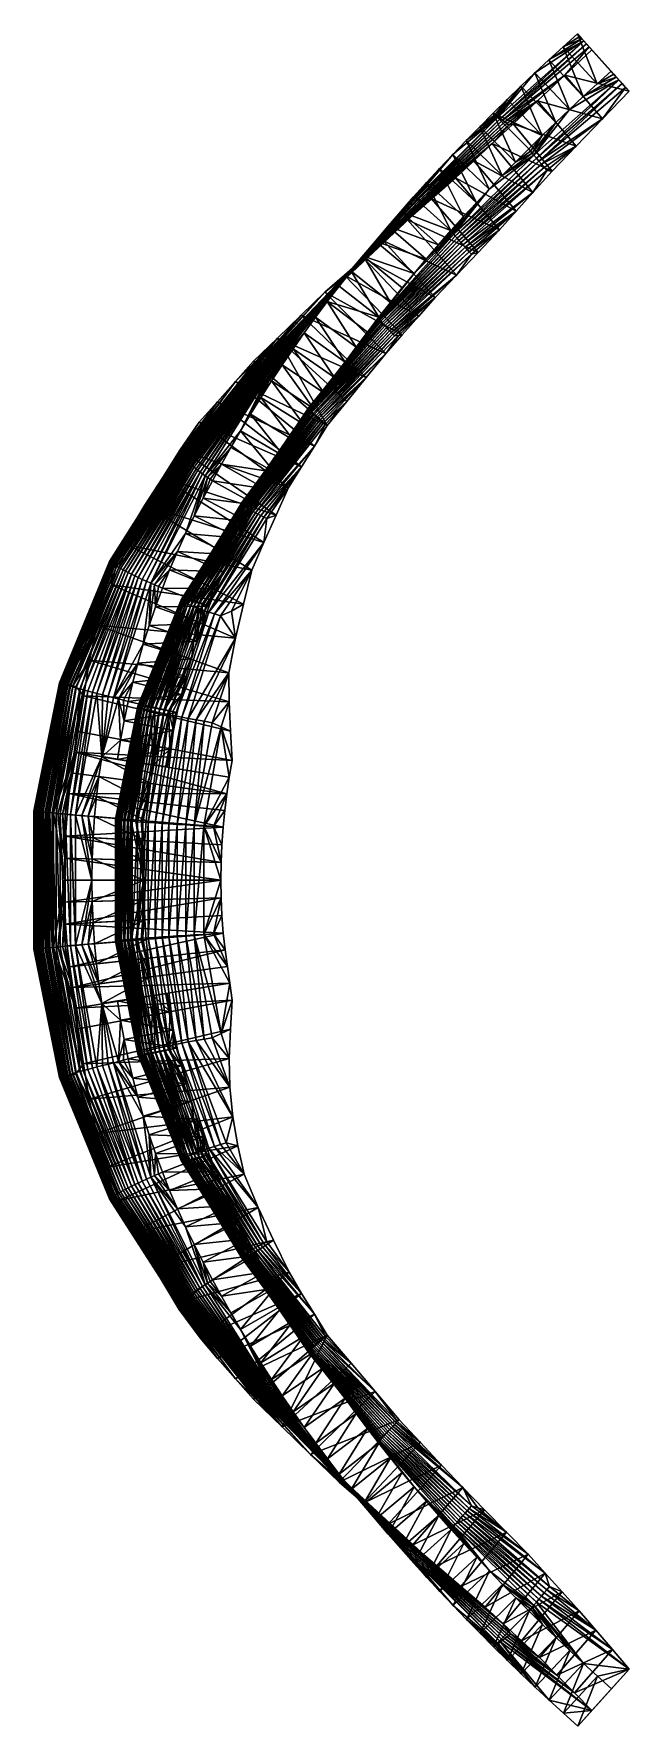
# Model space of a CAD drawing. Header units: metres. Extents: x -416 to -312, y 202 to 498.
import ezdxf

# ---------------------------------------------------------------- set-up
doc = ezdxf.new("R2010")
doc.units = ezdxf.units.M
doc.layers.add('wall', color=18, linetype='Continuous', true_color=0x000000)

msp = doc.modelspace()

# ---------------------------------------------------------------- meshes
at = {"layer": 'wall', "color": 240}
mesh = msp.add_polyface(dxfattribs=at)
corners = [(-328.7738, 491.17, 688.5), (-326.3116, 493.469, 688.5), (-320.2038, 496.76, 679.01), (-323.8283, 495.746, 688.5), (-320.5549, 497.147, 682.167), (-320.9282, 497.56, 685.333), (-321.3238, 498, 688.5), (-334.7916, 483.177, 675), (-319.7349, 496.238, 675), (-319.2749, 495.724, 671), (-334.4149, 482.883, 671), (-323.550467, 490.75, 663), (-318.8238, 495.22, 667), (-335.1638, 483.47, 679), (-317.8827, 489.251, 688.5), (-314.9749, 490.943, 685.333), (-315.4438, 491.45, 688.5), (-314.5282, 490.45, 682.167), (-320.306, 487.028, 688.5), (-314.1038, 489.97, 679.01), (-326.3116, 493.469, 688.5), (-328.7738, 491.17, 688.5), (-322.7138, 484.78, 688.5), (-320.306, 487.028, 688.5), (-323.8283, 495.746, 688.5), (-317.8827, 489.251, 688.5), (-321.3238, 498, 688.5), (-315.4438, 491.45, 688.5), (-312.8882, 488.632, 671), (-318.8238, 495.22, 667), (-319.2749, 495.724, 671), (-319.7349, 496.238, 675), (-320.2038, 496.76, 679.01), (-314.1038, 489.97, 679.01), (-315.4438, 491.45, 688.5), (-320.9282, 497.56, 685.333), (-321.3238, 498, 688.5), (-320.5549, 497.147, 682.167), (-314.5282, 490.45, 682.167), (-314.9749, 490.943, 685.333), (-313.4982, 489.306, 675), (-312.2738, 487.95, 667), (-312.2738, 487.95, 667), (-323.550467, 490.75, 663), (-318.8238, 495.22, 667)]
mesh.append_faces([[corners[k] for k in face] for face in [(0, 1, 2, 2), (3, 4, 1, 1), (3, 5, 4, 4), (3, 6, 5, 5), (4, 2, 1, 1), (7, 2, 8, 8), (8, 9, 10, 10), (11, 9, 12, 12), (9, 11, 10, 10), (13, 0, 2, 2), (14, 15, 16, 16), (14, 17, 15, 15), (17, 14, 18, 18), (17, 18, 19, 19), (20, 21, 22, 22), (20, 23, 24, 24), (22, 23, 20, 20), (25, 26, 24, 24), (26, 25, 27, 27), (25, 24, 23, 23), (28, 29, 30, 30), (31, 32, 33, 33), (34, 35, 36, 36), (32, 37, 38, 38), (39, 37, 35, 35), (40, 30, 31, 31), (30, 40, 28, 28), (29, 28, 41, 41), (39, 35, 34, 34), (38, 37, 39, 39), (38, 33, 32, 32), (31, 33, 40, 40), (42, 43, 44, 44)]], dxfattribs={"color": 240})
mesh = msp.add_polyface(dxfattribs=at)
corners = [(-333.6349, 486.506, 688.5), (-335.726, 483.899, 685.333), (-336.0338, 484.14, 688.5), (-335.436, 483.676, 682.167), (-335.1638, 483.47, 679), (-331.2149, 488.849, 688.5), (-320.2038, 496.76, 679.01), (-334.7916, 483.177, 675), (-319.7349, 496.238, 675), (-334.4149, 482.883, 671), (-332.5398, 482.29067, 655.4), (-333.3249, 482.052, 659), (-328.277133, 486.28, 659), (-334.0338, 482.59, 667), (-333.6682, 482.312, 663), (-328.7738, 491.17, 688.5), (-335.436, 483.676, 682.167), (-335.1638, 483.47, 679), (-340.7827, 479.35, 688.5), (-334.7916, 483.177, 675), (-349.3527, 469.173, 675), (-338.4194, 481.757, 688.5), (-335.726, 483.899, 685.333), (-343.1238, 476.92, 688.5), (-336.0338, 484.14, 688.5), (-349.1327, 469.063, 671), (-334.4149, 482.883, 671), (-348.4549, 468.707, 659), (-333.3249, 482.052, 659), (-336.217133, 478.81333, 650.93333), (-332.5398, 482.29067, 655.4), (-333.6682, 482.312, 663), (-334.0338, 482.59, 667), (-348.9038, 468.94, 667), (-339.430467, 475.81667, 646.86667), (-348.2438, 468.61, 655), (-348.6749, 468.817, 663), (-342.6438, 472.82, 642.8), (-347.917133, 468.49667, 647), (-349.5638, 469.27, 679), (-349.696, 469.33, 682.167), (-347.7394, 471.99, 688.5), (-345.4427, 474.467, 688.5), (-349.846, 469.403, 685.333), (-350.0138, 469.49, 688.5), (-347.7538, 468.44, 643), (-346.847133, 469.14, 638.8), (-348.080467, 468.55333, 651), (-328.9338, 476.78, 679), (-334.4638, 473.228, 688.5), (-336.7438, 470.86, 688.5), (-332.1638, 475.571, 688.5), (-329.2238, 477.141, 682.167), (-329.5271, 477.511, 685.333), (-329.8438, 477.89, 688.5), (-342.9538, 462.95, 679), (-328.5038, 476.272, 675), (-341.3427, 461.086, 659), (-329.1138, 470.25667, 651.06333), (-326.6594, 474.083, 659), (-341.7027, 461.492, 663), (-327.1294, 474.637, 663), (-342.3805, 462.27, 671), (-327.6038, 475.19, 667), (-328.0605, 475.742, 671), (-342.6805, 462.623, 675), (-336.7438, 470.86, 688.5), (-334.4638, 473.228, 688.5), (-340.7827, 479.35, 688.5), (-338.4194, 481.757, 688.5), (-336.0338, 484.14, 688.5), (-332.1638, 475.571, 688.5), (-329.8438, 477.89, 688.5), (-343.1238, 476.92, 688.5), (-339.0038, 468.468, 688.5), (-345.4427, 474.467, 688.5), (-341.2438, 466.051, 688.5), (-347.7394, 471.99, 688.5), (-327.4827, 480.211, 688.5), (-336.0338, 484.14, 688.5), (-329.8438, 477.89, 688.5), (-333.6349, 486.506, 688.5), (-334.9538, 463.71, 643.19), (-346.847133, 469.14, 638.8), (-342.6438, 472.82, 642.8), (-339.430467, 475.81667, 646.86667), (-332.0338, 466.98333, 647.12667), (-336.217133, 478.81333, 650.93333), (-329.1138, 470.25667, 651.06333), (-332.5398, 482.29067, 655.4), (-325.7298, 474.01067, 655.4)]
mesh.append_faces([[corners[k] for k in face] for face in [(0, 1, 2, 2), (0, 3, 1, 1), (4, 3, 5, 5), (0, 5, 3, 3), (6, 7, 4, 4), (7, 8, 9, 9), (10, 11, 12, 12), (13, 12, 14, 14), (14, 12, 11, 11), (5, 15, 4, 4), (16, 17, 18, 18), (19, 20, 17, 17), (21, 22, 16, 16), (16, 18, 21, 21), (18, 17, 23, 23), (21, 24, 22, 22), (25, 19, 26, 26), (27, 28, 29, 29), (29, 28, 30, 30), (28, 27, 31, 31), (26, 32, 33, 33), (34, 35, 29, 29), (32, 31, 36, 36), (37, 38, 34, 34), (23, 17, 39, 39), (20, 39, 17, 17), (20, 19, 25, 25), (40, 41, 42, 42), (26, 33, 25, 25), (41, 43, 44, 44), (42, 39, 40, 40), (41, 40, 43, 43), (45, 37, 46, 46), (38, 47, 34, 34), (29, 35, 27, 27), (34, 47, 35, 35), (31, 27, 36, 36), (32, 36, 33, 33), (42, 23, 39, 39), (48, 49, 50, 50), (51, 49, 52, 52), (52, 49, 48, 48), (53, 54, 51, 51), (55, 56, 48, 48), (57, 58, 59, 59), (60, 59, 61, 61), (62, 63, 64, 64), (65, 64, 56, 56), (66, 67, 68, 68), (68, 67, 69, 69), (70, 71, 72, 72), (71, 70, 69, 69), (69, 67, 71, 71), (73, 74, 66, 66), (68, 73, 66, 66), (75, 74, 73, 73), (76, 75, 77, 77), (78, 79, 80, 80), (81, 79, 78, 78), (82, 83, 84, 84), (84, 85, 86, 86), (85, 87, 88, 88), (89, 90, 87, 87), (86, 85, 88, 88)]], dxfattribs={"color": 240})
mesh = msp.add_polyface(dxfattribs=at)
corners = [(-334.0338, 482.59, 667), (-334.4149, 482.883, 671), (-323.550467, 490.75, 663), (-328.277133, 486.28, 659), (-332.1638, 475.571, 688.5), (-329.2238, 477.141, 682.167), (-329.5271, 477.511, 685.333), (-329.1138, 470.25667, 651.06333), (-325.7298, 474.01067, 655.4), (-326.6594, 474.083, 659), (-322.7138, 484.78, 688.5), (-314.1038, 489.97, 679.01), (-320.306, 487.028, 688.5), (-328.9338, 476.78, 679), (-312.8882, 488.632, 671), (-316.9138, 483.14333, 663), (-312.2738, 487.95, 667), (-328.0605, 475.742, 671), (-313.4982, 489.306, 675), (-328.5038, 476.272, 675), (-325.106, 482.508, 688.5), (-329.5271, 477.511, 685.333), (-327.4827, 480.211, 688.5), (-329.8438, 477.89, 688.5), (-329.2238, 477.141, 682.167), (-326.6594, 474.083, 659), (-325.7298, 474.01067, 655.4), (-321.5538, 478.33667, 659), (-327.6038, 475.19, 667), (-327.1294, 474.637, 663), (-331.2149, 488.849, 688.5), (-333.6349, 486.506, 688.5), (-327.4827, 480.211, 688.5), (-325.106, 482.508, 688.5), (-328.7738, 491.17, 688.5), (-322.7138, 484.78, 688.5), (-321.5538, 478.33667, 659), (-332.5398, 482.29067, 655.4), (-328.277133, 486.28, 659), (-323.550467, 490.75, 663), (-316.9138, 483.14333, 663), (-325.7298, 474.01067, 655.4), (-312.2738, 487.95, 667), (-329.1138, 470.25667, 651.06333), (-336.217133, 478.81333, 650.93333), (-325.7298, 474.01067, 655.4)]
mesh.append_faces([[corners[k] for k in face] for face in [(0, 1, 2, 2), (0, 2, 3, 3), (4, 5, 6, 6), (7, 8, 9, 9), (10, 11, 12, 12), (10, 13, 11, 11), (14, 15, 16, 16), (14, 17, 15, 15), (17, 14, 18, 18), (18, 11, 19, 19), (10, 20, 13, 13), (21, 22, 23, 23), (24, 22, 21, 21), (13, 19, 11, 11), (13, 20, 24, 24), (19, 17, 18, 18), (25, 26, 27, 27), (28, 15, 17, 17), (28, 27, 15, 15), (27, 29, 25, 25), (27, 28, 29, 29), (20, 22, 24, 24), (30, 31, 32, 32), (33, 34, 30, 30), (32, 33, 30, 30), (33, 35, 34, 34), (36, 37, 38, 38), (38, 39, 40, 40), (41, 37, 36, 36), (40, 39, 42, 42), (36, 38, 40, 40), (43, 44, 45, 45)]], dxfattribs={"color": 240})
mesh = msp.add_polyface(dxfattribs=at)
corners = [(-362.647133, 454.62667, 639), (-362.6338, 454.54, 643), (-351.050467, 465.46, 634.8), (-362.6694, 454.491, 647), (-362.7227, 454.451, 651), (-348.080467, 468.55333, 651), (-362.7938, 454.42, 655), (-348.2438, 468.61, 655), (-363.066, 454.28, 671), (-363.096, 454.217, 675), (-349.3527, 469.173, 675), (-348.4549, 468.707, 659), (-362.9405, 454.356, 663), (-348.9038, 468.94, 667), (-348.6749, 468.817, 663), (-362.8671, 454.386, 659), (-347.7538, 468.44, 643), (-363.0138, 454.33, 667), (-349.1327, 469.063, 671), (-346.847133, 469.14, 638.8), (-347.917133, 468.49667, 647), (-354.4382, 464.346, 688.5), (-349.5638, 469.27, 679), (-356.6138, 461.75, 688.5), (-352.2382, 466.926, 688.5), (-349.696, 469.33, 682.167), (-349.846, 469.403, 685.333), (-350.0138, 469.49, 688.5), (-363.1038, 454.14, 679), (-355.2538, 461.78, 630.8), (-342.6438, 472.82, 642.8), (-345.6205, 461.122, 688.5), (-343.1194, 463.161, 682.167), (-343.2894, 463.381, 685.333), (-343.4638, 463.61, 688.5), (-347.7538, 458.619, 688.5), (-342.9538, 462.95, 679), (-342.6805, 462.623, 675), (-355.9905, 448.1356, 675), (-342.3805, 462.27, 671), (-349.8638, 456.1, 688.5), (-356.0738, 448.28, 679), (-342.6805, 462.623, 675), (-342.3805, 462.27, 671), (-328.0605, 475.742, 671), (-327.1294, 474.637, 663), (-342.0538, 461.89, 667), (-341.7027, 461.492, 663), (-328.5038, 476.272, 675), (-342.9538, 462.95, 679), (-343.2894, 463.381, 685.333), (-341.2438, 466.051, 688.5), (-343.4638, 463.61, 688.5), (-343.1194, 463.161, 682.167), (-339.0038, 468.468, 688.5), (-327.6038, 475.19, 667), (-332.0338, 466.98333, 647.12667), (-340.240467, 459.85667, 647), (-334.9538, 463.71, 643.19), (-339.8738, 459.45, 643), (-340.607133, 460.26333, 651), (-341.3427, 461.086, 659), (-340.9738, 460.67, 655), (-329.1138, 470.25667, 651.06333), (-338.707133, 459.76333, 639.13667), (-326.6594, 474.083, 659), (-328.9338, 476.78, 679), (-336.7438, 470.86, 688.5), (-349.8638, 456.1, 688.5), (-356.6138, 461.75, 688.5), (-358.7649, 459.139, 688.5), (-354.4382, 464.346, 688.5), (-347.7538, 458.619, 688.5), (-345.6205, 461.122, 688.5), (-343.4638, 463.61, 688.5), (-350.0138, 469.49, 688.5), (-352.2382, 466.926, 688.5), (-343.4638, 463.61, 688.5), (-341.2438, 466.051, 688.5), (-347.7394, 471.99, 688.5), (-350.0138, 469.49, 688.5), (-345.4427, 474.467, 688.5), (-339.0038, 468.468, 688.5), (-346.847133, 469.14, 638.8), (-334.9538, 463.71, 643.19), (-338.707133, 459.76333, 639.13667), (-332.0338, 466.98333, 647.12667), (-342.6438, 472.82, 642.8), (-355.2538, 461.78, 630.8), (-351.050467, 465.46, 634.8), (-342.460467, 455.81667, 635.08333), (-346.847133, 469.14, 638.8), (-338.707133, 459.76333, 639.13667)]
mesh.append_faces([[corners[k] for k in face] for face in [(0, 1, 2, 2), (3, 4, 5, 5), (4, 6, 7, 7), (8, 9, 10, 10), (11, 7, 6, 6), (12, 13, 14, 14), (11, 15, 14, 14), (2, 1, 16, 16), (17, 18, 13, 13), (2, 16, 19, 19), (5, 4, 7, 7), (5, 20, 3, 3), (20, 16, 1, 1), (21, 22, 23, 23), (24, 25, 21, 21), (26, 24, 27, 27), (28, 23, 22, 22), (26, 25, 24, 24), (22, 21, 25, 25), (9, 22, 10, 10), (8, 10, 18, 18), (2, 29, 0, 0), (20, 30, 16, 16), (31, 32, 33, 33), (31, 33, 34, 34), (32, 35, 36, 36), (37, 38, 39, 39), (32, 31, 35, 35), (35, 40, 36, 36), (41, 37, 36, 36), (42, 43, 44, 44), (45, 46, 47, 47), (42, 48, 49, 49), (50, 51, 52, 52), (51, 50, 53, 53), (49, 54, 53, 53), (46, 55, 43, 43), (56, 57, 58, 58), (58, 57, 59, 59), (60, 57, 56, 56), (61, 62, 63, 63), (58, 59, 64, 64), (47, 61, 65, 65), (60, 56, 62, 62), (54, 51, 53, 53), (66, 67, 49, 49), (63, 62, 56, 56), (45, 55, 46, 46), (67, 54, 49, 49), (68, 69, 70, 70), (71, 69, 72, 72), (72, 73, 71, 71), (68, 72, 69, 69), (74, 75, 76, 76), (76, 73, 74, 74), (76, 71, 73, 73), (77, 78, 79, 79), (80, 77, 79, 79), (81, 78, 82, 82), (83, 84, 85, 85), (86, 84, 87, 87), (88, 89, 90, 90), (91, 92, 89, 89), (90, 89, 92, 92)]], dxfattribs={"color": 240})
mesh = msp.add_polyface(dxfattribs=at)
corners = [(-362.377133, 455.30667, 626.96667), (-358.667133, 458.79667, 626.86667), (-362.080467, 455.81333, 622.93333), (-362.6738, 454.8, 631), (-355.2538, 461.78, 630.8), (-362.660467, 454.71333, 635), (-362.647133, 454.62667, 639), (-358.7649, 459.139, 688.5), (-363.0894, 454.068, 682.167), (-360.8916, 456.512, 688.5), (-363.0527, 453.978, 685.333), (-362.9938, 453.87, 688.5), (-363.1038, 454.14, 679), (-363.066, 454.28, 671), (-349.1327, 469.063, 671), (-363.0138, 454.33, 667), (-349.5638, 469.27, 679), (-363.096, 454.217, 675), (-348.9038, 468.94, 667), (-362.9405, 454.356, 663), (-376.5927, 439.2867, 647), (-362.7227, 454.451, 651), (-362.6694, 454.491, 647), (-376.516, 439.1533, 651), (-362.7938, 454.42, 655), (-377.066, 439.9656, 627), (-362.6738, 454.8, 631), (-362.377133, 455.30667, 626.96667), (-362.080467, 455.81333, 622.93333), (-365.4938, 452.83, 619), (-376.7505, 439.5533, 639), (-362.6338, 454.54, 643), (-362.647133, 454.62667, 639), (-376.9438, 439.82, 631), (-362.660467, 454.71333, 635), (-362.9938, 453.87, 688.5), (-363.0527, 453.978, 685.333), (-365.0705, 451.17, 688.5), (-363.0894, 454.068, 682.167), (-369.1038, 445.7, 688.5), (-367.1071, 448.4467, 688.5), (-363.1038, 454.14, 679), (-361.9438, 440.58, 688.5), (-368.0638, 432.68, 679), (-356.0738, 448.28, 679), (-361.9438, 440.58, 688.5), (-360.0182, 443.2267, 688.5), (-367.1071, 448.4467, 688.5), (-365.0705, 451.17, 688.5), (-356.0538, 448.45, 688.5), (-362.9938, 453.87, 688.5), (-358.0549, 445.85, 688.5), (-369.1038, 445.7, 688.5), (-363.8316, 437.91, 688.5), (-356.0538, 448.45, 688.5), (-360.8916, 456.512, 688.5), (-362.9938, 453.87, 688.5), (-373.807133, 444.783333, 611), (-369.650467, 448.806667, 615), (-358.247133, 437.903333, 615), (-365.4938, 452.83, 619), (-354.8338, 442.09, 619), (-362.080467, 455.81333, 622.93333), (-351.960467, 445.35, 623.01)]
mesh.append_faces([[corners[k] for k in face] for face in [(0, 1, 2, 2), (1, 0, 3, 3), (4, 3, 5, 5), (6, 4, 5, 5), (7, 8, 9, 9), (8, 10, 9, 9), (9, 10, 11, 11), (7, 12, 8, 8), (13, 14, 15, 15), (16, 17, 12, 12), (18, 19, 15, 15), (20, 21, 22, 22), (21, 23, 24, 24), (25, 26, 27, 27), (28, 29, 27, 27), (30, 31, 32, 32), (26, 33, 34, 34), (35, 36, 37, 37), (37, 36, 38, 38), (39, 40, 41, 41), (40, 37, 38, 38), (40, 38, 41, 41), (42, 43, 44, 44), (45, 46, 47, 47), (47, 46, 48, 48), (49, 50, 48, 48), (48, 46, 51, 51), (52, 53, 45, 45), (47, 52, 45, 45), (54, 55, 56, 56), (57, 58, 59, 59), (58, 60, 61, 61), (62, 63, 60, 60)]], dxfattribs={"color": 240})
mesh = msp.add_polyface(dxfattribs=at)
corners = [(-347.917133, 468.49667, 647), (-362.6338, 454.54, 643), (-362.6694, 454.491, 647), (-348.4549, 468.707, 659), (-362.7938, 454.42, 655), (-362.8671, 454.386, 659), (-348.6749, 468.817, 663), (-362.9405, 454.356, 663), (-362.6738, 454.8, 631), (-355.2538, 461.78, 630.8), (-358.667133, 458.79667, 626.86667), (-356.6138, 461.75, 688.5), (-363.1038, 454.14, 679), (-358.7649, 459.139, 688.5), (-354.8338, 442.09, 619), (-351.960467, 445.35, 623.01), (-352.642133, 445.26, 627.005), (-355.266, 447.2267, 659), (-368.1938, 432.3633, 659), (-355.0138, 446.95, 655), (-355.496, 447.49, 663), (-368.2638, 432.49, 663), (-366.5905, 430.7178, 627), (-353.3238, 445.17, 631), (-367.1038, 431.1856, 635), (-353.607133, 445.466667, 635), (-354.4627, 446.3611, 647), (-367.7638, 431.8411, 647), (-354.1738, 446.06, 643), (-356.0738, 448.28, 679), (-368.0638, 432.68, 679), (-355.9905, 448.1356, 675), (-356.0982, 448.3633, 682.167), (-356.0916, 448.42, 685.333), (-358.0549, 445.85, 688.5), (-356.0538, 448.45, 688.5), (-360.0182, 443.2267, 688.5), (-355.7038, 447.74, 667), (-368.2938, 432.59, 667), (-361.9438, 440.58, 688.5), (-368.1982, 432.69, 675), (-355.8671, 447.9556, 671), (-366.3138, 430.4811, 623), (-358.247133, 437.903333, 615), (-355.7038, 447.74, 667), (-341.7027, 461.492, 663), (-342.0538, 461.89, 667), (-355.8671, 447.9556, 671), (-342.3805, 462.27, 671), (-341.3427, 461.086, 659), (-355.266, 447.2267, 659), (-340.9738, 460.67, 655), (-342.460467, 455.81667, 635.08333), (-339.8738, 459.45, 643), (-354.1738, 446.06, 643), (-340.240467, 459.85667, 647), (-354.4627, 446.3611, 647), (-354.7427, 446.6578, 651), (-340.607133, 460.26333, 651), (-355.0138, 446.95, 655), (-338.707133, 459.76333, 639.13667), (-355.496, 447.49, 663), (-342.9538, 462.95, 679), (-349.8638, 456.1, 688.5), (-356.0738, 448.28, 679), (-351.9505, 453.566, 688.5), (-346.2138, 451.87, 631.03), (-353.890467, 445.763333, 639), (-352.642133, 445.26, 627.005), (-351.960467, 445.35, 623.01), (-349.087133, 448.61, 627.02), (-353.3238, 445.17, 631), (-353.607133, 445.466667, 635), (-354.0138, 451.016, 688.5), (-356.0982, 448.3633, 682.167), (-356.0538, 448.45, 688.5), (-356.0916, 448.42, 685.333), (-355.9905, 448.1356, 675), (-342.6805, 462.623, 675), (-365.0705, 451.17, 688.5), (-358.0549, 445.85, 688.5), (-356.0538, 448.45, 688.5), (-354.0138, 451.016, 688.5), (-360.8916, 456.512, 688.5), (-356.0538, 448.45, 688.5), (-358.7649, 459.139, 688.5), (-351.9505, 453.566, 688.5), (-349.8638, 456.1, 688.5), (-362.080467, 455.81333, 622.93333), (-349.087133, 448.61, 627.02), (-351.960467, 445.35, 623.01), (-358.667133, 458.79667, 626.86667), (-346.2138, 451.87, 631.03), (-355.2538, 461.78, 630.8), (-342.460467, 455.81667, 635.08333), (-365.4938, 452.83, 619), (-351.960467, 445.35, 623.01), (-354.8338, 442.09, 619), (-358.247133, 437.903333, 615), (-369.650467, 448.806667, 615)]
mesh.append_faces([[corners[k] for k in face] for face in [(0, 1, 2, 2), (3, 4, 5, 5), (6, 5, 7, 7), (8, 9, 10, 10), (11, 12, 13, 13), (14, 15, 16, 16), (17, 18, 19, 19), (20, 21, 17, 17), (16, 22, 14, 14), (23, 22, 16, 16), (24, 23, 25, 25), (26, 27, 28, 28), (29, 30, 31, 31), (32, 33, 34, 34), (34, 33, 35, 35), (29, 32, 36, 36), (37, 38, 20, 20), (32, 34, 36, 36), (36, 39, 29, 29), (40, 41, 31, 31), (14, 42, 43, 43), (44, 45, 46, 46), (47, 46, 48, 48), (49, 50, 51, 51), (52, 53, 54, 54), (53, 55, 56, 56), (57, 55, 58, 58), (51, 59, 58, 58), (60, 53, 52, 52), (61, 49, 45, 45), (62, 63, 64, 64), (63, 65, 64, 64), (66, 52, 67, 67), (68, 69, 70, 70), (57, 58, 59, 59), (68, 70, 71, 71), (56, 55, 57, 57), (51, 50, 59, 59), (71, 66, 72, 72), (54, 53, 56, 56), (54, 67, 52, 52), (67, 72, 66, 66), (65, 73, 74, 74), (75, 76, 73, 73), (74, 73, 76, 76), (74, 64, 65, 65), (47, 44, 46, 46), (77, 78, 64, 64), (48, 77, 47, 47), (61, 45, 44, 44), (49, 61, 50, 50), (66, 71, 70, 70), (79, 80, 81, 81), (82, 83, 84, 84), (85, 83, 82, 82), (82, 86, 85, 85), (86, 87, 85, 85), (88, 89, 90, 90), (88, 91, 89, 89), (92, 91, 93, 93), (92, 89, 91, 91), (92, 93, 94, 94), (95, 96, 97, 97), (98, 99, 97, 97)]], dxfattribs={"color": 240})
mesh = msp.add_polyface(dxfattribs=at)
corners = [(-377.066, 439.9656, 627), (-376.9438, 439.82, 631), (-362.6738, 454.8, 631), (-376.8405, 439.6867, 635), (-362.660467, 454.71333, 635), (-376.5927, 439.2867, 647), (-362.6694, 454.491, 647), (-376.6738, 439.42, 643), (-362.6338, 454.54, 643), (-376.7505, 439.5533, 639), (-362.647133, 454.62667, 639), (-377.7638, 440.596667, 611), (-373.807133, 444.783333, 611), (-377.9638, 440.76, 607), (-377.5638, 440.433333, 615), (-377.3638, 440.27, 619), (-377.206, 440.1156, 623), (-369.650467, 448.806667, 615), (-365.4938, 452.83, 619), (-362.7227, 454.451, 651), (-376.516, 439.1533, 651), (-375.7738, 438.1733, 675), (-375.5438, 437.94, 679), (-363.1038, 454.14, 679), (-376.246, 438.7311, 663), (-362.9405, 454.356, 663), (-376.356, 438.8844, 659), (-376.4438, 439.02, 655), (-362.7938, 454.42, 655), (-376.1138, 438.56, 667), (-375.9638, 438.38, 671), (-363.066, 454.28, 671), (-363.0138, 454.33, 667), (-363.096, 454.217, 675), (-362.8671, 454.386, 659), (-362.377133, 455.30667, 626.96667), (-371.0605, 442.93, 688.5), (-369.1038, 445.7, 688.5), (-371.0605, 442.93, 688.5), (-363.8316, 437.91, 688.5), (-369.1038, 445.7, 688.5)]
mesh.append_faces([[corners[k] for k in face] for face in [(0, 1, 2, 2), (1, 3, 4, 4), (5, 6, 7, 7), (7, 8, 9, 9), (10, 3, 9, 9), (11, 12, 13, 13), (14, 12, 11, 11), (12, 14, 15, 15), (15, 16, 17, 17), (0, 18, 16, 16), (19, 5, 20, 20), (21, 22, 23, 23), (24, 25, 26, 26), (20, 27, 28, 28), (29, 30, 31, 31), (29, 32, 24, 24), (33, 30, 21, 21), (34, 27, 26, 26), (17, 12, 15, 15), (6, 8, 7, 7), (0, 35, 18, 18), (34, 28, 27, 27), (26, 25, 34, 34), (10, 4, 3, 3), (22, 36, 37, 37), (30, 33, 31, 31), (31, 32, 29, 29), (22, 37, 23, 23), (23, 33, 21, 21), (24, 32, 25, 25), (16, 18, 17, 17), (38, 39, 40, 40)]], dxfattribs={"color": 240})
mesh = msp.add_polyface(dxfattribs=at)
corners = [(-372.9771, 440.1367, 688.5), (-371.0605, 442.93, 688.5), (-375.3405, 437.7467, 682.167), (-375.5438, 437.94, 679), (-375.1105, 437.54, 685.333), (-374.8538, 437.32, 688.5), (-389.6898, 423.782, 631), (-389.5428, 423.5753, 635), (-376.8405, 439.6867, 635), (-376.9438, 439.82, 631), (-384.290467, 433.646667, 599), (-390.5328, 424.78, 607), (-381.127133, 437.203333, 603), (-376.7505, 439.5533, 639), (-389.38647, 423.3713, 639), (-376.6738, 439.42, 643), (-390.38969, 424.6343, 611), (-377.7638, 440.596667, 611), (-376.5927, 439.2867, 647), (-389.03124, 422.9417, 647), (-376.516, 439.1533, 651), (-377.5638, 440.433333, 615), (-390.24836, 424.4847, 615), (-377.3638, 440.27, 619), (-389.8308, 423.9637, 627), (-377.066, 439.9656, 627), (-389.97047, 424.1467, 623), (-377.206, 440.1156, 623), (-390.1088, 424.331, 619), (-377.9638, 440.76, 607), (-376.7235, 434.4106, 688.5), (-375.1105, 437.54, 685.333), (-375.3405, 437.7467, 682.167), (-378.5301, 431.5005, 688.5), (-375.5438, 437.94, 679), (-380.2738, 428.59, 688.5), (-374.8538, 437.32, 688.5), (-376.4438, 439.02, 655), (-388.5988, 422.489, 655), (-376.356, 438.8844, 659), (-375.7738, 438.1733, 675), (-386.8782, 421.0586, 675), (-388.82391, 422.7147, 651), (-354.7427, 446.6578, 651), (-355.0138, 446.95, 655), (-368.0838, 432.21, 655), (-353.607133, 445.466667, 635), (-353.890467, 445.763333, 639), (-367.3405, 431.4122, 639), (-354.1738, 446.06, 643), (-367.5638, 431.63, 643), (-354.4627, 446.3611, 647), (-367.9371, 432.0344, 651), (-355.7038, 447.74, 667), (-355.8671, 447.9556, 671), (-368.2749, 432.66, 671), (-361.9438, 440.58, 688.5), (-363.8316, 437.91, 688.5), (-368.0638, 432.68, 679), (-367.1038, 431.1856, 635), (-367.7638, 431.8411, 647), (-365.707133, 430.003333, 615), (-365.390467, 429.766667, 611), (-361.660467, 433.716667, 611), (-366.0238, 430.24, 619), (-358.247133, 437.903333, 615), (-366.3138, 430.4811, 623), (-354.8338, 442.09, 619), (-366.5905, 430.7178, 627), (-353.3238, 445.17, 631), (-366.8538, 430.95, 631), (-367.9094, 432.6467, 682.167), (-365.6816, 435.2167, 688.5), (-367.4938, 432.5, 688.5), (-367.7194, 432.5867, 685.333), (-368.1982, 432.69, 675), (-355.9905, 448.1356, 675), (-355.266, 447.2267, 659), (-368.2638, 432.49, 663), (-368.1938, 432.3633, 659), (-368.2938, 432.59, 667), (-355.496, 447.49, 663), (-374.8538, 437.32, 688.5), (-376.7235, 434.4106, 688.5), (-369.263, 429.7478, 688.5), (-367.4938, 432.5, 688.5), (-367.4938, 432.5, 688.5), (-365.6816, 435.2167, 688.5), (-372.9771, 440.1367, 688.5), (-374.8538, 437.32, 688.5), (-371.0605, 442.93, 688.5), (-363.8316, 437.91, 688.5), (-373.807133, 444.783333, 611), (-358.247133, 437.903333, 615), (-361.660467, 433.716667, 611), (-377.9638, 440.76, 607), (-365.0738, 429.53, 607), (-365.0738, 429.53, 607), (-381.127133, 437.203333, 603), (-377.9638, 440.76, 607), (-367.3338, 425.903333, 603), (-384.290467, 433.646667, 599)]
mesh.append_faces([[corners[k] for k in face] for face in [(0, 1, 2, 2), (1, 3, 2, 2), (0, 4, 5, 5), (4, 0, 2, 2), (6, 7, 8, 8), (9, 6, 8, 8), (10, 11, 12, 12), (13, 14, 15, 15), (8, 7, 13, 13), (12, 16, 17, 17), (18, 19, 20, 20), (16, 21, 17, 17), (22, 23, 21, 21), (24, 9, 25, 25), (26, 25, 27, 27), (23, 28, 27, 27), (29, 12, 17, 17), (30, 31, 32, 32), (33, 32, 34, 34), (34, 35, 33, 33), (31, 30, 36, 36), (30, 32, 33, 33), (37, 38, 39, 39), (40, 41, 34, 34), (42, 37, 20, 20), (43, 44, 45, 45), (46, 47, 48, 48), (47, 49, 50, 50), (51, 43, 52, 52), (53, 54, 55, 55), (56, 57, 58, 58), (48, 59, 46, 46), (49, 60, 50, 50), (50, 48, 47, 47), (61, 62, 63, 63), (51, 52, 60, 60), (64, 65, 66, 66), (66, 67, 68, 68), (69, 59, 70, 70), (69, 70, 68, 68), (61, 65, 64, 64), (71, 58, 57, 57), (72, 71, 57, 57), (73, 74, 72, 72), (71, 72, 74, 74), (58, 75, 76, 76), (77, 78, 79, 79), (80, 78, 81, 81), (54, 75, 55, 55), (53, 55, 80, 80), (45, 44, 79, 79), (43, 45, 52, 52), (61, 63, 65, 65), (82, 83, 84, 84), (82, 84, 85, 85), (86, 87, 88, 88), (89, 86, 88, 88), (87, 90, 88, 88), (90, 87, 91, 91), (92, 93, 94, 94), (95, 92, 96, 96), (94, 96, 92, 92), (97, 98, 99, 99), (100, 101, 98, 98)]], dxfattribs={"color": 240})
mesh = msp.add_polyface(dxfattribs=at)
corners = [(-389.6898, 423.782, 631), (-376.9438, 439.82, 631), (-389.8308, 423.9637, 627), (-389.03124, 422.9417, 647), (-376.5927, 439.2867, 647), (-389.2208, 423.17, 643), (-376.6738, 439.42, 643), (-389.38647, 423.3713, 639), (-376.7505, 439.5533, 639), (-389.5428, 423.5753, 635), (-377.066, 439.9656, 627), (-389.97047, 424.1467, 623), (-387.4538, 430.09, 595), (-390.9498, 425.069, 595), (-390.8108, 424.972667, 599), (-384.290467, 433.646667, 599), (-390.6718, 424.876333, 603), (-390.1088, 424.331, 619), (-377.3638, 440.27, 619), (-390.24836, 424.4847, 615), (-390.5328, 424.78, 607), (-377.5638, 440.433333, 615), (-390.38969, 424.6343, 611), (-377.206, 440.1156, 623), (-381.127133, 437.203333, 603), (-386.4138, 420.736, 679), (-375.5438, 437.94, 679), (-386.8782, 421.0586, 675), (-380.2738, 428.59, 688.5), (-381.9545, 425.6789, 688.5), (-383.5721, 422.7672, 688.5), (-386.0057, 420.4463, 682.167), (-385.5767, 420.1527, 685.333), (-385.1268, 419.855, 688.5), (-375.7738, 438.1733, 675), (-387.3089, 421.3762, 671), (-388.3282, 422.2241, 659), (-376.356, 438.8844, 659), (-388.5988, 422.489, 655), (-376.4438, 439.02, 655), (-388.82391, 422.7147, 651), (-388.0306, 421.9574, 663), (-387.7058, 421.689, 667), (-376.1138, 438.56, 667), (-376.246, 438.7311, 663), (-375.9638, 438.38, 671), (-376.516, 439.1533, 651), (-390.636467, 425.251, 591), (-403.15758, 405.7142, 603), (-403.1448, 405.71, 607), (-390.6718, 424.876333, 603), (-402.5988, 405.3483, 623), (-389.8308, 423.9637, 627), (-389.97047, 424.1467, 623), (-389.6898, 423.782, 631), (-402.1728, 405.081, 631), (-389.5428, 423.5753, 635), (-402.38647, 405.214, 627), (-389.38647, 423.3713, 639), (-401.5448, 404.699, 639), (-389.2208, 423.17, 643), (-390.8108, 424.972667, 599), (-393.819133, 420.412, 587), (-390.9498, 425.069, 595), (-390.636467, 425.251, 591), (-390.5328, 424.78, 607), (-402.92102, 405.5629, 615), (-390.1088, 424.331, 619), (-390.24836, 424.4847, 615), (-403.03269, 405.6382, 611), (-390.38969, 424.6343, 611), (-386.7827, 416.8099, 688.5), (-385.5767, 420.1527, 685.333), (-386.0057, 420.4463, 682.167), (-388.3627, 413.7292, 688.5), (-386.4138, 420.736, 679), (-385.1268, 419.855, 688.5), (-388.3282, 422.2241, 659), (-399.340578, 403.5177, 659), (-388.0306, 421.9574, 663), (-389.03124, 422.9417, 647), (-400.79391, 404.2742, 647), (-388.82391, 422.7147, 651), (-398.759244, 403.2313, 663), (-387.7058, 421.689, 667), (-398.1628, 402.949, 667), (-387.3089, 421.3762, 671), (-401.2228, 404.514, 643), (-386.7827, 416.8099, 688.5), (-377.4708, 415.57, 688.5), (-385.1268, 419.855, 688.5), (-379.023, 412.7106, 688.5), (-375.9144, 418.4611, 688.5), (-383.5721, 422.7672, 688.5), (-385.1268, 419.855, 688.5), (-374.3154, 421.3244, 688.5), (-381.9545, 425.6789, 688.5), (-380.2738, 428.59, 688.5), (-377.4708, 415.57, 688.5), (-387.4538, 430.09, 595), (-371.8538, 418.65, 595), (-390.636467, 425.251, 591), (-384.290467, 433.646667, 599), (-369.5938, 422.276667, 599), (-393.819133, 420.412, 587), (-390.636467, 425.251, 591), (-374.0008, 413.839667, 591)]
mesh.append_faces([[corners[k] for k in face] for face in [(0, 1, 2, 2), (3, 4, 5, 5), (5, 6, 7, 7), (7, 8, 9, 9), (2, 10, 11, 11), (12, 13, 14, 14), (15, 14, 16, 16), (17, 18, 19, 19), (16, 20, 15, 15), (19, 21, 22, 22), (23, 17, 11, 11), (20, 22, 24, 24), (25, 26, 27, 27), (28, 25, 29, 29), (30, 31, 32, 32), (32, 33, 30, 30), (31, 29, 25, 25), (34, 35, 27, 27), (36, 37, 38, 38), (38, 39, 40, 40), (41, 42, 43, 43), (29, 31, 30, 30), (36, 41, 44, 44), (35, 45, 42, 42), (3, 40, 46, 46), (12, 47, 13, 13), (4, 6, 5, 5), (26, 25, 28, 28), (43, 44, 41, 41), (45, 43, 42, 42), (34, 45, 35, 35), (44, 37, 36, 36), (15, 12, 14, 14), (48, 49, 50, 50), (51, 52, 53, 53), (54, 55, 56, 56), (52, 57, 54, 54), (58, 59, 60, 60), (48, 50, 61, 61), (62, 63, 64, 64), (49, 65, 50, 50), (66, 67, 68, 68), (69, 68, 70, 70), (65, 49, 70, 70), (63, 62, 61, 61), (71, 72, 73, 73), (74, 73, 75, 75), (72, 71, 76, 76), (71, 73, 74, 74), (77, 78, 79, 79), (80, 81, 82, 82), (79, 83, 84, 84), (85, 86, 84, 84), (87, 80, 60, 60), (88, 89, 90, 90), (88, 91, 89, 89), (92, 93, 94, 94), (95, 96, 93, 93), (95, 97, 96, 96), (98, 92, 94, 94), (92, 95, 93, 93), (99, 100, 101, 101), (102, 103, 99, 99), (104, 105, 106, 106)]], dxfattribs={"color": 240})
mesh = msp.add_polyface(dxfattribs=at)
corners = [(-365.390467, 429.766667, 611), (-365.0738, 429.53, 607), (-361.660467, 433.716667, 611), (-372.6738, 424.16, 688.5), (-378.5301, 431.5005, 688.5), (-380.2738, 428.59, 688.5), (-376.7235, 434.4106, 688.5), (-370.9897, 426.9678, 688.5), (-374.3154, 421.3244, 688.5), (-369.263, 429.7478, 688.5), (-381.127133, 437.203333, 603), (-365.0738, 429.53, 607), (-367.3338, 425.903333, 603), (-384.290467, 433.646667, 599), (-369.5938, 422.276667, 599), (-387.4538, 430.09, 595), (-371.8538, 418.65, 595), (-374.0008, 413.839667, 591), (-390.636467, 425.251, 591), (-366.5905, 430.7178, 627), (-366.8538, 430.95, 631), (-379.3038, 415.294, 631), (-367.1038, 431.1856, 635), (-379.4778, 415.4619, 635), (-368.0838, 432.21, 655), (-379.9398, 416.127, 655), (-367.9371, 432.0344, 651), (-367.7638, 431.8411, 647), (-379.8674, 415.9101, 647), (-367.5638, 431.63, 643), (-379.908, 416.0221, 651), (-379.6491, 415.6276, 639), (-367.3405, 431.4122, 639), (-367.3338, 425.903333, 603), (-365.390467, 429.766667, 611), (-377.6358, 414.2369, 611), (-365.0738, 429.53, 607), (-366.0238, 430.24, 619), (-366.3138, 430.4811, 623), (-378.7291, 414.8927, 623), (-365.707133, 430.003333, 615), (-378.0395, 414.4649, 615), (-379.0165, 415.0933, 627), (-379.8178, 415.791, 643), (-368.2749, 432.66, 671), (-368.1982, 432.69, 675), (-378.9654, 416.0859, 675), (-368.0638, 432.68, 679), (-378.6188, 415.995, 679), (-367.7194, 432.5867, 685.333), (-367.4938, 432.5, 688.5), (-369.263, 429.7478, 688.5), (-367.9094, 432.6467, 682.167), (-370.9897, 426.9678, 688.5), (-372.6738, 424.16, 688.5), (-368.1938, 432.3633, 659), (-368.2638, 432.49, 663), (-379.7176, 416.1994, 663), (-368.2938, 432.59, 667), (-379.5798, 416.217, 667), (-374.3154, 421.3244, 688.5), (-379.8376, 416.1694, 659), (-379.2857, 416.1599, 671), (-369.5938, 422.276667, 599), (-377.2308, 414.008, 607), (-375.6218, 413.26, 595), (-374.0008, 413.839667, 591), (-371.8538, 418.65, 595), (-376.158133, 413.509333, 599), (-376.694467, 413.758667, 603), (-378.4418, 414.692, 619), (-378.2539, 415.8644, 682.167), (-377.8712, 415.7228, 685.333), (-375.9144, 418.4611, 688.5), (-377.4708, 415.57, 688.5)]
mesh.append_faces([[corners[k] for k in face] for face in [(0, 1, 2, 2), (3, 4, 5, 5), (6, 4, 7, 7), (3, 7, 4, 4), (8, 3, 5, 5), (9, 6, 7, 7), (10, 11, 12, 12), (13, 12, 14, 14), (15, 14, 16, 16), (17, 18, 16, 16), (19, 20, 21, 21), (20, 22, 23, 23), (24, 25, 26, 26), (27, 28, 29, 29), (26, 30, 27, 27), (31, 22, 32, 32), (33, 34, 35, 35), (34, 33, 36, 36), (37, 38, 39, 39), (34, 40, 35, 35), (40, 37, 41, 41), (19, 42, 38, 38), (32, 29, 43, 43), (44, 45, 46, 46), (45, 47, 48, 48), (49, 50, 51, 51), (52, 49, 51, 51), (47, 52, 53, 53), (48, 47, 54, 54), (55, 56, 57, 57), (56, 58, 59, 59), (51, 53, 52, 52), (53, 54, 47, 47), (54, 60, 48, 48), (24, 55, 61, 61), (62, 58, 44, 44), (63, 33, 64, 64), (65, 66, 67, 67), (68, 65, 67, 67), (64, 69, 63, 63), (35, 64, 33, 33), (69, 68, 63, 63), (40, 41, 35, 35), (70, 37, 39, 39), (39, 38, 42, 42), (22, 31, 23, 23), (21, 20, 23, 23), (21, 42, 19, 19), (70, 41, 37, 37), (32, 43, 31, 31), (48, 46, 45, 45), (60, 71, 48, 48), (72, 73, 74, 74), (73, 72, 71, 71), (73, 71, 60, 60), (46, 62, 44, 44), (24, 61, 25, 25), (30, 26, 25, 25), (58, 62, 59, 59), (56, 59, 57, 57), (61, 55, 57, 57), (27, 30, 28, 28), (29, 28, 43, 43), (68, 67, 63, 63)]], dxfattribs={"color": 240})
mesh = msp.add_polyface(dxfattribs=at)
corners = [(-403.1818, 405.696, 595), (-403.16991, 405.7096, 599), (-393.819133, 420.412, 587), (-389.38647, 423.3713, 639), (-401.86147, 404.888, 635), (-401.5448, 404.699, 639), (-402.5988, 405.3483, 623), (-402.38647, 405.214, 627), (-389.8308, 423.9637, 627), (-389.5428, 423.5753, 635), (-402.1728, 405.081, 631), (-389.97047, 424.1467, 623), (-402.8098, 405.484, 619), (-402.709133, 405.61, 587), (-402.945467, 405.653, 591), (-397.0018, 415.573, 583), (-401.496131, 406.92241, 582.45088), (-403.15758, 405.7142, 603), (-390.8108, 424.972667, 599), (-403.03269, 405.6382, 611), (-402.92102, 405.5629, 615), (-390.24836, 424.4847, 615), (-403.1448, 405.71, 607), (-390.38969, 424.6343, 611), (-390.1088, 424.331, 619), (-389.6898, 423.782, 631), (-388.5988, 422.489, 655), (-400.35524, 404.0389, 651), (-399.9068, 403.808, 655), (-388.3282, 422.2241, 659), (-399.340578, 403.5177, 659), (-388.82391, 422.7147, 651), (-400.79391, 404.2742, 647), (-398.1628, 402.949, 667), (-387.7058, 421.689, 667), (-398.759244, 403.2313, 663), (-397.43969, 402.6111, 671), (-387.3089, 421.3762, 671), (-388.0306, 421.9574, 663), (-401.2228, 404.514, 643), (-389.03124, 422.9417, 647), (-395.9348, 401.942, 679), (-395.27647, 401.6446, 682.167), (-391.29502, 407.4612, 688.5), (-386.8782, 421.0586, 675), (-396.69702, 402.2754, 675), (-392.64736, 404.2739, 688.5), (-394.60613, 401.3476, 685.333), (-393.9238, 401.051, 688.5), (-389.2208, 423.17, 643), (-399.898133, 408.615667, 579), (-411.6018, 384.414, 595), (-411.697, 384.4553, 599), (-403.1818, 405.696, 595), (-411.8072, 384.4959, 611), (-411.7266, 384.4676, 615), (-402.92102, 405.5629, 615), (-411.2717, 384.3659, 591), (-403.03269, 405.6382, 611), (-402.8098, 405.484, 619), (-410.6128, 384.255, 583), (-402.709133, 405.61, 587), (-402.794467, 401.658333, 575), (-411.6468, 384.437, 619), (-402.5988, 405.3483, 623), (-402.1728, 405.081, 631), (-410.8758, 384.199, 631), (-401.86147, 404.888, 635), (-411.3902, 384.3568, 623), (-402.38647, 405.214, 627), (-410.4441, 384.0689, 635), (-401.5448, 404.699, 639), (-410.942, 384.3129, 587), (-402.945467, 405.653, 591), (-401.496131, 406.92241, 582.45088), (-399.898133, 408.615667, 579), (-403.16991, 405.7096, 599), (-411.7927, 384.4913, 603), (-403.15758, 405.7142, 603), (-403.1448, 405.71, 607), (-411.8888, 384.522, 607), (-395.27647, 401.6446, 682.167), (-395.9348, 401.942, 679), (-396.23069, 394.5458, 688.5), (-395.11702, 397.8104, 688.5), (-394.60613, 401.3476, 685.333), (-393.9238, 401.051, 688.5), (-402.4398, 381.915, 679), (-396.69702, 402.2754, 675), (-400.79391, 404.2742, 647), (-408.971, 383.6401, 647), (-400.35524, 404.0389, 651), (-408.36169, 383.4671, 651), (-399.9068, 403.808, 655), (-398.759244, 403.2313, 663), (-405.3688, 382.661, 667), (-398.1628, 402.949, 667), (-404.40002, 382.4088, 671), (-397.43969, 402.6111, 671), (-409.5768, 383.818, 643), (-401.2228, 404.514, 643), (-410.0111, 383.9419, 639), (-397.0018, 415.573, 583), (-378.2948, 404.219, 583), (-399.898133, 408.615667, 579), (-399.898133, 408.615667, 579), (-379.701133, 398.257, 579), (-402.794467, 401.658333, 575)]
mesh.append_faces([[corners[k] for k in face] for face in [(0, 1, 2, 2), (3, 4, 5, 5), (6, 7, 8, 8), (4, 9, 10, 10), (11, 12, 6, 6), (13, 14, 15, 15), (16, 13, 15, 15), (17, 18, 1, 1), (19, 20, 21, 21), (22, 19, 23, 23), (12, 24, 20, 20), (0, 2, 14, 14), (25, 7, 10, 10), (26, 27, 28, 28), (29, 28, 30, 30), (27, 31, 32, 32), (33, 34, 35, 35), (36, 37, 33, 33), (35, 38, 30, 30), (39, 32, 40, 40), (41, 42, 43, 43), (41, 44, 45, 45), (46, 47, 48, 48), (42, 47, 46, 46), (46, 43, 42, 42), (5, 39, 49, 49), (50, 16, 15, 15), (11, 24, 12, 12), (18, 2, 1, 1), (3, 9, 4, 4), (26, 31, 27, 27), (29, 26, 28, 28), (14, 2, 15, 15), (51, 52, 53, 53), (54, 55, 56, 56), (57, 51, 53, 53), (56, 58, 54, 54), (56, 55, 59, 59), (60, 61, 62, 62), (63, 64, 59, 59), (65, 66, 67, 67), (68, 69, 64, 64), (70, 71, 67, 67), (61, 72, 73, 73), (62, 74, 75, 75), (74, 62, 61, 61), (76, 77, 78, 78), (76, 53, 52, 52), (79, 54, 58, 58), (80, 79, 78, 78), (73, 57, 53, 53), (81, 82, 83, 83), (84, 85, 81, 81), (81, 83, 84, 84), (85, 84, 86, 86), (87, 82, 88, 88), (89, 90, 91, 91), (92, 93, 91, 91), (94, 95, 96, 96), (97, 98, 96, 96), (99, 89, 100, 100), (101, 100, 71, 71), (102, 103, 104, 104), (105, 106, 107, 107)]], dxfattribs={"color": 240})
mesh = msp.add_polyface(dxfattribs=at)
corners = [(-389.8668, 410.613, 688.5), (-395.9348, 401.942, 679), (-391.29502, 407.4612, 688.5), (-397.43969, 402.6111, 671), (-396.69702, 402.2754, 675), (-387.3089, 421.3762, 671), (-386.4138, 420.736, 679), (-388.3627, 413.7292, 688.5), (-386.8782, 421.0586, 675), (-390.56125, 398.9451, 639), (-390.46391, 398.8488, 635), (-379.4778, 415.4619, 635), (-379.0165, 415.0933, 627), (-390.0648, 398.5921, 627), (-389.7648, 398.4318, 623), (-379.3038, 415.294, 631), (-390.3648, 398.752, 631), (-390.54747, 399.0684, 647), (-379.8674, 415.9101, 647), (-390.4328, 399.0928, 651), (-390.3128, 399.114, 655), (-379.908, 416.0221, 651), (-379.9398, 416.127, 655), (-389.9808, 399.0573, 659), (-379.8376, 416.1694, 659), (-389.63813, 398.9953, 663), (-379.7176, 416.1994, 663), (-389.2848, 398.928, 667), (-379.5798, 416.217, 667), (-388.7119, 398.7817, 671), (-390.6568, 399.041, 643), (-379.8178, 415.791, 643), (-388.1239, 398.6287, 675), (-378.9654, 416.0859, 675), (-387.5208, 398.469, 679), (-379.2857, 416.1599, 671), (-379.6491, 415.6276, 639), (-383.2524, 403.9329, 688.5), (-381.9138, 406.892, 688.5), (-391.29502, 407.4612, 688.5), (-380.504, 409.8179, 688.5), (-389.8668, 410.613, 688.5), (-392.64736, 404.2739, 688.5), (-384.5197, 400.9406, 688.5), (-388.3627, 413.7292, 688.5), (-393.819133, 420.412, 587), (-376.1478, 409.029333, 587), (-397.0018, 415.573, 583), (-378.2948, 404.219, 583), (-379.701133, 398.257, 579), (-399.898133, 408.615667, 579)]
mesh.append_faces([[corners[k] for k in face] for face in [(0, 1, 2, 2), (3, 4, 5, 5), (0, 6, 1, 1), (6, 0, 7, 7), (6, 8, 1, 1), (8, 5, 4, 4), (9, 10, 11, 11), (12, 13, 14, 14), (15, 10, 16, 16), (15, 16, 13, 13), (17, 18, 19, 19), (20, 19, 21, 21), (20, 22, 23, 23), (23, 24, 25, 25), (25, 26, 27, 27), (28, 29, 27, 27), (17, 30, 31, 31), (32, 33, 34, 34), (29, 35, 32, 32), (9, 36, 30, 30), (12, 15, 13, 13), (21, 22, 20, 20), (26, 28, 27, 27), (37, 38, 39, 39), (38, 40, 41, 41), (42, 43, 37, 37), (37, 39, 42, 42), (41, 40, 44, 44), (39, 38, 41, 41), (45, 46, 47, 47), (48, 49, 50, 50), (46, 48, 47, 47)]], dxfattribs={"color": 240})
mesh = msp.add_polyface(dxfattribs=at)
corners = [(-389.4648, 398.271, 619), (-388.95902, 398.0618, 615), (-378.4418, 414.692, 619), (-388.4524, 397.8521, 611), (-387.9448, 397.642, 607), (-377.6358, 414.2369, 611), (-387.5208, 398.469, 679), (-381.9138, 406.892, 688.5), (-383.2524, 403.9329, 688.5), (-377.2308, 414.008, 607), (-387.2371, 397.3878, 603), (-376.694467, 413.758667, 603), (-385.8098, 396.874, 595), (-376.1478, 409.029333, 587), (-375.6218, 413.26, 595), (-378.0395, 414.4649, 615), (-378.7291, 414.8927, 623), (-389.7648, 398.4318, 623), (-379.0165, 415.0933, 627), (-376.158133, 413.509333, 599), (-386.5255, 397.1318, 599), (-374.0008, 413.839667, 591), (-379.6491, 415.6276, 639), (-390.56125, 398.9451, 639), (-379.4778, 415.4619, 635), (-390.46391, 398.8488, 635), (-379.3038, 415.294, 631), (-390.6568, 399.041, 643), (-379.8178, 415.791, 643), (-390.4328, 399.0928, 651), (-379.8674, 415.9101, 647), (-379.908, 416.0221, 651), (-379.8376, 416.1694, 659), (-389.9808, 399.0573, 659), (-379.9398, 416.127, 655), (-378.6188, 415.995, 679), (-380.504, 409.8179, 688.5), (-379.023, 412.7106, 688.5), (-378.2539, 415.8644, 682.167), (-389.63813, 398.9953, 663), (-379.7176, 416.1994, 663), (-390.54747, 399.0684, 647), (-379.5798, 416.217, 667), (-379.2857, 416.1599, 671), (-388.7119, 398.7817, 671), (-378.9654, 416.0859, 675), (-377.8712, 415.7228, 685.333), (-377.4708, 415.57, 688.5), (-388.1239, 398.6287, 675), (-384.791467, 396.554333, 591), (-378.2948, 404.219, 583), (-379.023, 412.7106, 688.5), (-388.3627, 413.7292, 688.5), (-380.504, 409.8179, 688.5), (-386.7827, 416.8099, 688.5), (-376.1478, 409.029333, 587), (-393.819133, 420.412, 587), (-374.0008, 413.839667, 591)]
mesh.append_faces([[corners[k] for k in face] for face in [(0, 1, 2, 2), (3, 4, 5, 5), (6, 7, 8, 8), (9, 10, 11, 11), (12, 13, 14, 14), (4, 9, 5, 5), (2, 1, 15, 15), (3, 5, 15, 15), (2, 16, 0, 0), (17, 16, 18, 18), (19, 11, 20, 20), (13, 21, 14, 14), (19, 12, 14, 14), (22, 23, 24, 24), (24, 25, 26, 26), (27, 22, 28, 28), (29, 30, 31, 31), (32, 33, 34, 34), (7, 35, 36, 36), (37, 36, 38, 38), (39, 32, 40, 40), (30, 41, 28, 28), (42, 43, 44, 44), (6, 45, 35, 35), (35, 7, 6, 6), (46, 37, 38, 38), (47, 37, 46, 46), (38, 36, 35, 35), (45, 48, 43, 43), (13, 49, 50, 50), (51, 52, 53, 53), (54, 52, 51, 51), (55, 56, 57, 57)]], dxfattribs={"color": 240})
mesh = msp.add_polyface(dxfattribs=at)
corners = [(-381.107467, 392.295, 575), (-379.701133, 398.257, 579), (-381.802784, 397.032636, 582.45088), (-388.95902, 398.0618, 615), (-389.4648, 398.271, 619), (-396.53947, 379.8038, 615), (-390.56125, 398.9451, 639), (-398.165356, 380.3797, 639), (-390.46391, 398.8488, 635), (-390.3648, 398.752, 631), (-398.0778, 380.273, 631), (-390.0648, 398.5921, 627), (-398.122022, 380.3263, 635), (-389.7648, 398.4318, 623), (-397.44469, 380.0597, 623), (-383.773133, 396.234667, 587), (-384.791467, 396.554333, 591), (-390.52347, 378.4968, 587), (-389.3798, 378.276, 583), (-391.6658, 378.7171, 591), (-385.8098, 396.874, 595), (-387.9448, 397.642, 607), (-388.4524, 397.8521, 611), (-395.3608, 379.504, 607), (-392.8068, 378.937, 595), (-386.5255, 397.1318, 599), (-387.2371, 397.3878, 603), (-393.65991, 379.1264, 599), (-394.51124, 379.3154, 603), (-395.95013, 379.6541, 611), (-387.5208, 398.469, 679), (-393.6048, 379.785, 679), (-388.1239, 398.6287, 675), (-394.40158, 379.9213, 675), (-388.7119, 398.7817, 671), (-395.19258, 380.0563, 671), (-389.2848, 398.928, 667), (-388.8468, 388.721, 688.5), (-386.9302, 398.2888, 682.167), (-387.8777, 391.8081, 688.5), (-386.834, 394.8728, 688.5), (-386.3286, 398.1041, 685.333), (-385.7158, 397.915, 688.5), (-389.63813, 398.9953, 663), (-395.9778, 380.19, 667), (-390.3128, 399.114, 655), (-397.5138, 380.406, 655), (-390.4328, 399.0928, 651), (-397.74691, 380.4154, 651), (-390.54747, 399.0684, 647), (-396.49336, 380.2629, 663), (-389.9808, 399.0573, 659), (-389.74136, 385.6114, 688.5), (-382.28203, 386.24932, 571), (-387.9988, 378.029333, 579), (-397.00536, 380.3349, 659), (-389.4648, 398.271, 619), (-378.7291, 414.8927, 623), (-389.7648, 398.4318, 623), (-378.0395, 414.4649, 615), (-388.95902, 398.0618, 615), (-388.4524, 397.8521, 611), (-383.773133, 396.234667, 587), (-378.2948, 404.219, 583), (-384.791467, 396.554333, 591), (-381.802784, 397.032636, 582.45088), (-376.1478, 409.029333, 587), (-385.8098, 396.874, 595), (-376.694467, 413.758667, 603), (-387.2371, 397.3878, 603), (-386.5255, 397.1318, 599), (-376.158133, 413.509333, 599), (-377.2308, 414.008, 607), (-387.9448, 397.642, 607), (-387.5208, 398.469, 679), (-383.2524, 403.9329, 688.5), (-386.9302, 398.2888, 682.167), (-384.5197, 400.9406, 688.5), (-385.7158, 397.915, 688.5), (-386.3286, 398.1041, 685.333), (-379.701133, 398.257, 579), (-399.094356, 384.6071, 688.5), (-390.56136, 382.4794, 688.5), (-389.74136, 385.6114, 688.5), (-395.11702, 397.8104, 688.5), (-386.834, 394.8728, 688.5), (-385.7158, 397.915, 688.5), (-397.2648, 391.257, 688.5), (-388.8468, 388.721, 688.5), (-387.8777, 391.8081, 688.5), (-396.23069, 394.5458, 688.5), (-398.219356, 387.9441, 688.5), (-393.9238, 401.051, 688.5), (-384.5197, 400.9406, 688.5), (-392.64736, 404.2739, 688.5), (-393.9238, 401.051, 688.5), (-385.7158, 397.915, 688.5), (-402.794467, 401.658333, 575), (-379.701133, 398.257, 579), (-381.107467, 392.295, 575), (-405.343145, 394.57548, 571), (-382.28203, 386.24932, 571)]
mesh.append_faces([[corners[k] for k in face] for face in [(0, 1, 2, 2), (3, 4, 5, 5), (6, 7, 8, 8), (9, 10, 11, 11), (8, 12, 9, 9), (13, 14, 4, 4), (15, 16, 17, 17), (18, 0, 15, 15), (0, 2, 15, 15), (19, 16, 20, 20), (21, 22, 23, 23), (24, 20, 25, 25), (26, 27, 25, 25), (21, 28, 26, 26), (3, 29, 22, 22), (30, 31, 32, 32), (33, 34, 32, 32), (35, 36, 34, 34), (31, 30, 37, 37), (30, 38, 39, 39), (40, 38, 41, 41), (40, 41, 42, 42), (43, 36, 44, 44), (45, 46, 47, 47), (47, 48, 49, 49), (50, 51, 43, 43), (40, 39, 38, 38), (30, 39, 37, 37), (52, 31, 37, 37), (53, 0, 54, 54), (18, 54, 0, 0), (17, 18, 15, 15), (24, 25, 27, 27), (28, 27, 26, 26), (23, 28, 21, 21), (20, 24, 19, 19), (33, 32, 31, 31), (44, 50, 43, 43), (50, 55, 51, 51), (56, 57, 58, 58), (59, 60, 61, 61), (62, 63, 64, 64), (65, 63, 62, 62), (66, 67, 64, 64), (68, 69, 70, 70), (71, 70, 67, 67), (72, 73, 69, 69), (74, 75, 76, 76), (77, 78, 79, 79), (76, 77, 79, 79), (77, 76, 75, 75), (80, 63, 65, 65), (81, 82, 83, 83), (84, 85, 86, 86), (87, 88, 89, 89), (90, 89, 85, 85), (88, 91, 83, 83), (92, 84, 86, 86), (90, 85, 84, 84), (93, 94, 95, 95), (95, 96, 93, 93), (97, 98, 99, 99), (100, 97, 99, 99), (100, 99, 101, 101)]], dxfattribs={"color": 240})
mesh = msp.add_polyface(dxfattribs=at)
corners = [(-406.6718, 388.467333, 567), (-407.6528, 382.233667, 563), (-408.3648, 383.060833, 567), (-411.8888, 384.522, 607), (-403.15758, 405.7142, 603), (-411.7927, 384.4913, 603), (-403.1448, 405.71, 607), (-411.8072, 384.4959, 611), (-403.16991, 405.7096, 599), (-411.697, 384.4553, 599), (-409.5888, 384.010333, 575), (-410.1008, 384.132667, 579), (-405.343145, 394.57548, 571), (-409.0768, 383.888, 571), (-410.6128, 384.255, 583), (-411.6468, 384.437, 619), (-402.8098, 405.484, 619), (-411.7266, 384.4676, 615), (-402.709133, 405.61, 587), (-410.942, 384.3129, 587), (-402.945467, 405.653, 591), (-411.2717, 384.3659, 591), (-411.3902, 384.3568, 623), (-402.5988, 405.3483, 623), (-411.1332, 384.2774, 627), (-402.38647, 405.214, 627), (-401.86147, 404.888, 635), (-410.8758, 384.199, 631), (-410.4441, 384.0689, 635), (-409.5768, 383.818, 643), (-408.971, 383.6401, 647), (-400.79391, 404.2742, 647), (-401.2228, 404.514, 643), (-410.0111, 383.9419, 639), (-408.36169, 383.4671, 651), (-400.35524, 404.0389, 651), (-399.340578, 403.5177, 659), (-406.96169, 383.0819, 659), (-406.16836, 382.8692, 663), (-407.7488, 383.299, 655), (-399.9068, 403.808, 655), (-402.1728, 405.081, 631), (-404.40002, 382.4088, 671), (-403.42369, 382.1601, 675), (-397.43969, 402.6111, 671), (-402.4398, 381.915, 679), (-396.69702, 402.2754, 675), (-398.1628, 402.949, 667), (-405.3688, 382.661, 667), (-398.219356, 387.9441, 688.5), (-401.59424, 381.6907, 682.167), (-399.094356, 384.6071, 688.5), (-400.74424, 381.4677, 685.333), (-398.759244, 403.2313, 663), (-401.5448, 404.699, 639), (-397.2648, 391.257, 688.5), (-395.9348, 401.942, 679), (-396.23069, 394.5458, 688.5), (-402.794467, 401.658333, 575), (-389.7648, 398.4318, 623), (-390.0648, 398.5921, 627), (-397.76102, 380.1663, 627), (-390.6568, 399.041, 643), (-390.54747, 399.0684, 647), (-397.978244, 380.4244, 647), (-390.3128, 399.114, 655), (-389.9808, 399.0573, 659), (-397.00536, 380.3349, 659), (-390.56125, 398.9451, 639), (-398.2078, 380.433, 643), (-388.95902, 398.0618, 615), (-396.53947, 379.8038, 615), (-395.95013, 379.6541, 611), (-397.1288, 379.953, 619), (-389.4648, 398.271, 619), (-397.44469, 380.0597, 623), (-388.4524, 397.8521, 611), (-395.3608, 379.504, 607), (-388.7119, 398.7817, 671), (-394.40158, 379.9213, 675), (-395.19258, 380.0563, 671), (-389.2848, 398.928, 667), (-395.9778, 380.19, 667), (-398.165356, 380.3797, 639), (-398.122022, 380.3263, 635), (-390.46391, 398.8488, 635), (-397.5138, 380.406, 655), (-397.74691, 380.4154, 651), (-390.4328, 399.0928, 651), (-398.0778, 380.273, 631), (-390.3648, 398.752, 631), (-389.74136, 385.6114, 688.5), (-398.219356, 387.9441, 688.5), (-399.094356, 384.6071, 688.5), (-388.8468, 388.721, 688.5), (-397.2648, 391.257, 688.5), (-387.8777, 391.8081, 688.5), (-396.23069, 394.5458, 688.5), (-399.8898, 381.246, 688.5), (-390.56136, 382.4794, 688.5), (-407.6528, 382.233667, 563), (-406.6718, 388.467333, 567), (-382.2538, 381.205, 567), (-382.28203, 386.24932, 571), (-405.343145, 394.57548, 571)]
mesh.append_faces([[corners[k] for k in face] for face in [(0, 1, 2, 2), (3, 4, 5, 5), (6, 3, 7, 7), (8, 9, 5, 5), (10, 11, 12, 12), (10, 0, 13, 13), (2, 13, 0, 0), (12, 11, 14, 14), (15, 16, 17, 17), (18, 14, 19, 19), (20, 19, 21, 21), (22, 23, 15, 15), (24, 25, 22, 22), (26, 27, 28, 28), (29, 30, 31, 31), (29, 32, 33, 33), (30, 34, 35, 35), (36, 37, 38, 38), (36, 39, 37, 37), (34, 39, 40, 40), (24, 27, 41, 41), (42, 43, 44, 44), (45, 46, 43, 43), (42, 47, 48, 48), (49, 50, 51, 51), (50, 52, 51, 51), (45, 50, 49, 49), (38, 48, 53, 53), (33, 54, 28, 28), (12, 0, 10, 10), (41, 25, 24, 24), (55, 56, 45, 45), (55, 45, 49, 49), (57, 56, 55, 55), (36, 40, 39, 39), (46, 44, 43, 43), (53, 36, 38, 38), (14, 58, 12, 12), (59, 60, 61, 61), (62, 63, 64, 64), (65, 66, 67, 67), (68, 62, 69, 69), (70, 71, 72, 72), (73, 74, 75, 75), (71, 74, 73, 73), (76, 72, 77, 77), (59, 61, 75, 75), (78, 79, 80, 80), (81, 80, 82, 82), (69, 83, 68, 68), (83, 84, 85, 85), (62, 64, 69, 69), (67, 86, 65, 65), (87, 88, 86, 86), (64, 63, 87, 87), (89, 90, 84, 84), (60, 89, 61, 61), (91, 92, 93, 93), (92, 94, 95, 95), (95, 96, 97, 97), (98, 99, 93, 93), (100, 101, 102, 102), (103, 102, 101, 101), (104, 103, 101, 101)]], dxfattribs={"color": 240})
mesh = msp.add_polyface(dxfattribs=at)
corners = [(-392.7658, 359.842, 583), (-389.3798, 378.276, 583), (-390.52347, 378.4968, 587), (-381.7338, 370.949, 559), (-381.9938, 376.077, 563), (-383.6153, 376.8065, 567), (-382.23595, 368.04405, 559), (-391.6658, 378.7171, 591), (-393.97569, 359.926, 587), (-396.3968, 360.094, 595), (-392.8068, 378.937, 595), (-393.65991, 379.1264, 599), (-394.51124, 379.3154, 603), (-397.32624, 360.1639, 599), (-395.18602, 360.01, 591), (-385.2368, 377.536, 571), (-388.3788, 359.571, 571), (-394.40158, 379.9213, 675), (-393.6048, 379.785, 679), (-395.5438, 370.14, 679), (-395.19258, 380.0563, 671), (-392.84324, 379.6326, 682.167), (-392.56347, 372.9923, 688.5), (-391.97347, 376.1643, 688.5), (-392.07724, 379.4792, 685.333), (-391.3068, 379.325, 688.5), (-386.687467, 359.470667, 567), (-393.0768, 369.809, 688.5), (-382.28203, 386.24932, 571), (-386.6178, 377.782667, 575), (-385.2368, 377.536, 571), (-383.6153, 376.8065, 567), (-382.2538, 381.205, 567), (-381.9938, 376.077, 563), (-387.9988, 378.029333, 579), (-384.791467, 396.554333, 591), (-391.6658, 378.7171, 591), (-390.52347, 378.4968, 587), (-392.07724, 379.4792, 685.333), (-390.56136, 382.4794, 688.5), (-391.3068, 379.325, 688.5), (-392.84324, 379.6326, 682.167), (-389.74136, 385.6114, 688.5), (-393.6048, 379.785, 679), (-401.7778, 371.107, 688.5), (-393.0768, 369.809, 688.5), (-392.56347, 372.9923, 688.5), (-400.6008, 377.8784, 688.5), (-391.97347, 376.1643, 688.5), (-391.3068, 379.325, 688.5), (-401.23013, 374.4988, 688.5), (-399.8898, 381.246, 688.5), (-391.3068, 379.325, 688.5), (-390.56136, 382.4794, 688.5), (-381.9938, 376.077, 563), (-407.6528, 382.233667, 563), (-382.2538, 381.205, 567), (-407.6528, 382.233667, 563), (-381.9938, 376.077, 563), (-381.7338, 370.949, 559), (-408.6338, 376, 559)]
mesh.append_faces([[corners[k] for k in face] for face in [(0, 1, 2, 2), (3, 4, 5, 5), (5, 6, 3, 3), (7, 8, 2, 2), (9, 10, 11, 11), (12, 13, 11, 11), (14, 7, 10, 10), (15, 16, 5, 5), (17, 18, 19, 19), (19, 20, 17, 17), (18, 21, 19, 19), (21, 22, 19, 19), (23, 21, 24, 24), (23, 24, 25, 25), (22, 21, 23, 23), (26, 6, 5, 5), (19, 22, 27, 27), (28, 29, 30, 30), (31, 32, 30, 30), (32, 31, 33, 33), (34, 29, 28, 28), (35, 36, 37, 37), (38, 39, 40, 40), (38, 41, 39, 39), (41, 42, 39, 39), (42, 41, 43, 43), (30, 32, 28, 28), (44, 45, 46, 46), (47, 48, 49, 49), (50, 46, 48, 48), (51, 52, 53, 53), (54, 55, 56, 56), (57, 58, 59, 60)]], dxfattribs={"color": 240})
mesh = msp.add_polyface(dxfattribs=at)
corners = [(-415.9258, 362.01, 595), (-416.0838, 362.0283, 599), (-411.6018, 384.414, 595), (-415.1618, 361.9584, 587), (-415.5438, 361.9851, 591), (-411.2717, 384.3659, 591), (-416.3405, 362.0526, 611), (-411.8072, 384.4959, 611), (-416.3998, 362.061, 607), (-416.2418, 362.0453, 603), (-411.7927, 384.4913, 603), (-411.8888, 384.522, 607), (-411.7266, 384.4676, 615), (-416.2811, 362.0432, 615), (-414.7798, 361.93, 583), (-410.942, 384.3129, 587), (-409.7968, 368.778, 559), (-412.1848, 361.689667, 567), (-409.2153, 372.389, 559), (-413.5838, 361.8331, 575), (-414.1818, 361.8824, 579), (-410.1008, 384.132667, 579), (-412.9858, 361.782, 571), (-409.5888, 384.010333, 575), (-410.6128, 384.255, 583), (-411.6468, 384.437, 619), (-416.2218, 362.033, 619), (-415.3888, 361.957, 631), (-414.8968, 361.912, 635), (-410.8758, 384.199, 631), (-414.4048, 361.8683, 639), (-410.4441, 384.0689, 635), (-415.6669, 361.9823, 627), (-411.1332, 384.2774, 627), (-413.9128, 361.826, 643), (-410.0111, 383.9419, 639), (-408.971, 383.6401, 647), (-413.2122, 361.7596, 647), (-412.5112, 361.6949, 651), (-409.5768, 383.818, 643), (-411.8098, 361.632, 655), (-408.36169, 383.4671, 651), (-415.9446, 362.0077, 623), (-411.3902, 384.3568, 623), (-409.0868, 361.393, 667), (-406.16836, 382.8692, 663), (-409.9958, 361.4704, 663), (-404.5128, 371.58, 679), (-405.3688, 382.661, 667), (-410.9035, 361.5501, 659), (-406.96169, 383.0819, 659), (-407.7488, 383.299, 655), (-408.3648, 383.060833, 567), (-407.6528, 382.233667, 563), (-408.6338, 376, 559), (-409.0768, 383.888, 571), (-411.697, 384.4553, 599), (-401.59424, 381.6907, 682.167), (-402.4398, 381.915, 679), (-403.42369, 382.1601, 675), (-401.23013, 374.4988, 688.5), (-401.7778, 371.107, 688.5), (-404.40002, 382.4088, 671), (-405.44647, 364.6178, 679), (-396.41758, 363.6428, 679), (-405.02447, 368.1061, 679), (-396.02258, 366.8981, 679), (-404.5128, 371.58, 679), (-381.7338, 370.949, 559), (-409.2153, 372.389, 559), (-408.6338, 376, 559), (-382.6708, 365.13, 559), (-409.7968, 368.778, 559)]
mesh.append_faces([[corners[k] for k in face] for face in [(0, 1, 2, 2), (3, 4, 5, 5), (2, 4, 0, 0), (6, 7, 8, 8), (9, 10, 1, 1), (9, 8, 11, 11), (12, 6, 13, 13), (14, 3, 15, 15), (16, 17, 18, 18), (19, 20, 21, 21), (22, 19, 23, 23), (14, 24, 20, 20), (25, 13, 26, 26), (27, 28, 29, 29), (30, 31, 28, 28), (32, 27, 33, 33), (30, 34, 35, 35), (36, 37, 38, 38), (37, 39, 34, 34), (40, 41, 38, 38), (42, 32, 43, 43), (44, 45, 46, 46), (47, 48, 44, 44), (49, 46, 50, 50), (40, 49, 51, 51), (26, 42, 25, 25), (52, 18, 22, 22), (52, 53, 54, 54), (52, 22, 55, 55), (22, 23, 55, 55), (43, 32, 33, 33), (56, 2, 1, 1), (25, 12, 13, 13), (23, 19, 21, 21), (25, 42, 43, 43), (2, 5, 4, 4), (27, 29, 33, 33), (3, 5, 15, 15), (20, 24, 21, 21), (15, 24, 14, 14), (56, 1, 10, 10), (6, 12, 7, 7), (11, 8, 7, 7), (9, 11, 10, 10), (57, 58, 47, 47), (47, 58, 59, 59), (60, 57, 47, 47), (61, 60, 47, 47), (59, 62, 47, 47), (41, 36, 38, 38), (36, 39, 37, 37), (35, 34, 39, 39), (41, 40, 51, 51), (48, 47, 62, 62), (46, 45, 50, 50), (48, 45, 44, 44), (50, 51, 49, 49), (35, 31, 30, 30), (28, 31, 29, 29), (52, 54, 18, 18), (63, 64, 65, 65), (65, 66, 67, 67), (68, 69, 70, 70), (69, 71, 72, 72)]], dxfattribs={"color": 240})
mesh = msp.add_polyface(dxfattribs=at)
corners = [(-399.8898, 381.246, 688.5), (-400.74424, 381.4677, 685.333), (-400.6008, 377.8784, 688.5), (-401.59424, 381.6907, 682.167), (-401.23013, 374.4988, 688.5), (-399.094356, 384.6071, 688.5), (-397.1288, 379.953, 619), (-397.44469, 380.0597, 623), (-401.4228, 360.505, 623), (-396.53947, 379.8038, 615), (-400.45824, 360.4117, 615), (-399.82124, 360.3583, 611), (-395.95013, 379.6541, 611), (-395.3608, 379.504, 607), (-398.255245, 360.2342, 603), (-394.51124, 379.3154, 603), (-399.1838, 360.305, 607), (-401.7508, 360.545, 627), (-397.76102, 380.1663, 627), (-395.5438, 370.14, 679), (-395.9778, 380.19, 667), (-395.19258, 380.0563, 671), (-396.49336, 380.2629, 663), (-399.4328, 360.532, 667), (-398.2078, 380.433, 643), (-397.978244, 380.4244, 647), (-401.83413, 360.6373, 647), (-398.0778, 380.273, 631), (-398.122022, 380.3263, 635), (-402.09547, 360.6042, 635), (-398.165356, 380.3797, 639), (-402.11213, 360.6239, 639), (-402.1288, 360.644, 643), (-397.5138, 380.406, 655), (-397.00536, 380.3349, 659), (-400.64169, 360.5933, 659), (-397.74691, 380.4154, 651), (-401.53947, 360.6307, 651), (-401.2448, 360.624, 655), (-400.03769, 360.5627, 663), (-402.0788, 360.585, 631), (-401.0948, 360.465, 619), (-398.532356, 360.4793, 671), (-391.97347, 376.1643, 688.5), (-400.6008, 377.8784, 688.5), (-401.23013, 374.4988, 688.5), (-391.3068, 379.325, 688.5), (-399.8898, 381.246, 688.5), (-401.7778, 371.107, 688.5), (-392.56347, 372.9923, 688.5), (-404.5128, 371.58, 679), (-395.5438, 370.14, 679), (-393.0768, 369.809, 688.5)]
mesh.append_faces([[corners[k] for k in face] for face in [(0, 1, 2, 2), (3, 4, 2, 2), (3, 2, 1, 1), (0, 5, 1, 1), (6, 7, 8, 8), (9, 6, 10, 10), (9, 11, 12, 12), (13, 14, 15, 15), (12, 16, 13, 13), (17, 7, 18, 18), (19, 20, 21, 21), (22, 20, 23, 23), (24, 25, 26, 26), (27, 28, 29, 29), (28, 30, 31, 31), (30, 24, 32, 32), (33, 34, 35, 35), (36, 37, 25, 25), (33, 38, 36, 36), (22, 39, 34, 34), (18, 27, 40, 40), (41, 10, 6, 6), (16, 14, 13, 13), (19, 42, 20, 20), (23, 39, 22, 22), (26, 32, 24, 24), (29, 40, 27, 27), (39, 35, 34, 34), (43, 44, 45, 45), (44, 46, 47, 47), (48, 49, 45, 45), (50, 51, 52, 48)]], dxfattribs={"color": 240})
mesh = msp.add_polyface(dxfattribs=at)
corners = [(-410.2317, 365.14715, 559), (-410.5828, 361.505, 559), (-411.3838, 361.597333, 563), (-409.7968, 368.778, 559), (-412.1848, 361.689667, 567), (-409.2153, 372.389, 559), (-412.9858, 361.782, 571), (-407.98502, 361.2986, 671), (-404.5128, 371.58, 679), (-409.0868, 361.393, 667), (-405.44647, 364.6178, 679), (-406.88235, 361.2059, 675), (-405.7788, 361.115, 679), (-405.02447, 368.1061, 679), (-412.1848, 361.689667, 567), (-411.0538, 350, 559), (-412.9858, 361.782, 571), (-412.9858, 338.218, 571), (-413.5838, 361.8331, 575), (-413.5838, 338.1669, 575), (-414.1818, 361.8824, 579), (-411.3838, 361.597333, 563), (-410.8442, 357.674, 559), (-411.0012, 353.839, 559), (-410.5828, 361.505, 559), (-414.7798, 361.93, 583), (-414.1818, 338.1176, 579), (-416.0838, 362.0283, 599), (-416.0838, 337.9717, 599), (-416.2418, 362.0453, 603), (-415.1618, 361.9584, 587), (-415.1618, 338.0416, 587), (-415.5438, 361.9851, 591), (-416.3405, 337.9474, 611), (-416.2811, 362.0432, 615), (-416.3405, 362.0526, 611), (-415.9258, 362.01, 595), (-415.5438, 338.0149, 591), (-414.7798, 338.07, 583), (-415.9258, 337.99, 595), (-415.9446, 362.0077, 623), (-415.6669, 338.0177, 627), (-415.6669, 361.9823, 627), (-415.3888, 361.957, 631), (-415.3888, 338.043, 631), (-414.8968, 361.912, 635), (-414.8968, 338.088, 635), (-414.4048, 361.8683, 639), (-413.9128, 338.174, 643), (-413.9128, 361.826, 643), (-413.2122, 361.7596, 647), (-412.5112, 338.3051, 651), (-412.5112, 361.6949, 651), (-413.2122, 338.2404, 647), (-414.4048, 338.1317, 639), (-411.8098, 338.368, 655), (-411.8098, 361.632, 655), (-410.9035, 361.5501, 659), (-409.9958, 338.5296, 663), (-409.9958, 361.4704, 663), (-409.0868, 361.393, 667), (-409.0868, 338.607, 667), (-406.2338, 350, 679), (-407.98502, 361.2986, 671), (-406.88235, 361.2059, 675), (-406.18302, 353.709, 679), (-406.03136, 357.414, 679), (-405.7788, 361.115, 679), (-410.9035, 338.4499, 659), (-416.2218, 362.033, 619), (-415.9446, 337.9923, 623), (-402.11213, 360.6239, 639), (-402.1288, 360.644, 643), (-402.11213, 339.3761, 639), (-402.09547, 339.3958, 635), (-402.09547, 360.6042, 635), (-401.7508, 360.545, 627), (-401.4228, 339.495, 623), (-401.4228, 360.505, 623), (-402.0788, 339.415, 631), (-402.0788, 360.585, 631), (-401.7508, 339.455, 627), (-401.0948, 339.535, 619), (-401.0948, 360.465, 619), (-402.09547, 360.6042, 635), (-398.122022, 380.3263, 635), (-402.11213, 360.6239, 639), (-398.165356, 380.3797, 639), (-402.1288, 360.644, 643), (-406.03136, 357.414, 679), (-396.96513, 356.91956, 679), (-405.7788, 361.115, 679), (-406.2338, 350, 679), (-397.1538, 350, 679), (-406.18302, 353.709, 679), (-397.1068, 353.46156, 679), (-396.7288, 360.374, 679), (-405.44647, 364.6178, 679), (-405.7788, 361.115, 679), (-383.6838, 350, 559), (-411.0538, 350, 559), (-411.0012, 353.839, 559), (-383.6415, 353.09356, 559), (-410.8442, 357.674, 559), (-410.5828, 361.505, 559), (-383.3048, 359.27, 559), (-410.2317, 365.14715, 559)]
mesh.append_faces([[corners[k] for k in face] for face in [(0, 1, 2, 2), (2, 3, 0, 0), (3, 2, 4, 4), (5, 4, 6, 6), (7, 8, 9, 9), (10, 11, 12, 12), (11, 10, 13, 13), (7, 11, 13, 13), (13, 8, 7, 7), (14, 15, 16, 16), (16, 17, 18, 18), (18, 19, 20, 20), (21, 22, 23, 23), (23, 14, 21, 21), (22, 21, 24, 24), (14, 23, 15, 15), (25, 20, 26, 26), (27, 28, 29, 29), (30, 31, 32, 32), (33, 34, 35, 35), (36, 32, 37, 37), (38, 30, 25, 25), (15, 17, 16, 16), (26, 38, 25, 25), (39, 28, 27, 27), (40, 41, 42, 42), (43, 42, 44, 44), (45, 43, 46, 46), (47, 48, 49, 49), (50, 51, 52, 52), (49, 53, 50, 50), (45, 54, 47, 47), (52, 55, 56, 56), (57, 58, 59, 59), (60, 59, 61, 61), (60, 62, 63, 63), (64, 63, 65, 65), (62, 65, 63, 63), (64, 65, 66, 66), (64, 66, 67, 67), (68, 57, 56, 56), (53, 51, 50, 50), (54, 48, 47, 47), (44, 46, 43, 43), (41, 44, 42, 42), (55, 68, 56, 56), (40, 69, 70, 70), (71, 72, 73, 73), (71, 74, 75, 75), (76, 77, 78, 78), (75, 79, 80, 80), (81, 76, 80, 80), (77, 82, 78, 78), (83, 78, 82, 82), (84, 85, 86, 86), (86, 87, 88, 88), (89, 90, 91, 91), (92, 93, 94, 94), (95, 89, 94, 94), (96, 97, 98, 98), (99, 100, 101, 101), (102, 101, 103, 103), (104, 105, 103, 103), (106, 105, 104, 104)]], dxfattribs={"color": 240})
mesh = msp.add_polyface(dxfattribs=at)
corners = [(-384.996133, 359.370333, 563), (-383.5151, 356.18356, 559), (-383.3048, 359.27, 559), (-386.687467, 359.470667, 567), (-383.6415, 353.09356, 559), (-383.6838, 350, 559), (-392.7658, 359.842, 583), (-392.7658, 340.158, 583), (-391.30391, 359.75211, 579), (-399.1838, 339.695, 607), (-398.255245, 360.2342, 603), (-399.1838, 360.305, 607), (-399.82124, 339.6417, 611), (-399.82124, 360.3583, 611), (-400.45824, 360.4117, 615), (-400.45824, 339.5883, 615), (-397.32624, 339.8361, 599), (-396.3968, 360.094, 595), (-397.32624, 360.1639, 599), (-398.255245, 339.7658, 603), (-396.3968, 339.906, 595), (-395.18602, 360.01, 591), (-395.18602, 339.99, 591), (-393.97569, 359.926, 587), (-393.97569, 340.074, 587), (-401.0948, 339.535, 619), (-401.0948, 360.465, 619), (-399.4328, 360.532, 667), (-400.03769, 339.4373, 663), (-400.03769, 360.5627, 663), (-398.532356, 360.4793, 671), (-397.1538, 350, 679), (-396.96513, 356.91956, 679), (-397.63102, 360.4267, 675), (-396.7288, 360.374, 679), (-397.1068, 353.46156, 679), (-401.2448, 339.376, 655), (-401.2448, 360.624, 655), (-400.64169, 360.5933, 659), (-386.6178, 377.782667, 575), (-387.9988, 378.029333, 579), (-389.84158, 359.66178, 575), (-389.3798, 378.276, 583), (-391.30391, 359.75211, 579), (-385.2368, 377.536, 571), (-388.3788, 359.571, 571), (-384.996133, 359.370333, 563), (-383.02145, 362.20455, 559), (-382.6708, 365.13, 559), (-383.3048, 359.27, 559), (-386.687467, 359.470667, 567), (-392.7658, 359.842, 583), (-383.6153, 376.8065, 567), (-390.52347, 378.4968, 587), (-393.97569, 359.926, 587), (-395.18602, 360.01, 591), (-392.8068, 378.937, 595), (-396.3968, 360.094, 595), (-397.32624, 360.1639, 599), (-393.65991, 379.1264, 599), (-394.51124, 379.3154, 603), (-398.255245, 360.2342, 603), (-399.1838, 360.305, 607), (-395.95013, 379.6541, 611), (-399.82124, 360.3583, 611), (-396.53947, 379.8038, 615), (-400.45824, 360.4117, 615), (-391.6658, 378.7171, 591), (-397.1288, 379.953, 619), (-401.4228, 360.505, 623), (-401.0948, 360.465, 619), (-395.9778, 380.19, 667), (-398.532356, 360.4793, 671), (-399.4328, 360.532, 667), (-396.02258, 366.8981, 679), (-397.63102, 360.4267, 675), (-396.41758, 363.6428, 679), (-395.5438, 370.14, 679), (-396.7288, 360.374, 679), (-401.2448, 360.624, 655), (-397.5138, 380.406, 655), (-400.64169, 360.5933, 659), (-401.53947, 360.6307, 651), (-397.74691, 380.4154, 651), (-401.83413, 360.6373, 647), (-397.978244, 380.4244, 647), (-401.7508, 360.545, 627), (-397.76102, 380.1663, 627), (-402.0788, 360.585, 631), (-397.44469, 380.0597, 623), (-382.23595, 368.04405, 559), (-406.03136, 357.414, 679), (-397.1068, 353.46156, 679), (-396.96513, 356.91956, 679), (-405.7788, 361.115, 679), (-396.7288, 360.374, 679), (-406.18302, 353.709, 679), (-397.1538, 350, 679), (-405.44647, 364.6178, 679), (-396.7288, 360.374, 679), (-396.41758, 363.6428, 679), (-404.5128, 371.58, 679), (-396.02258, 366.8981, 679), (-395.5438, 370.14, 679), (-405.02447, 368.1061, 679), (-411.0012, 353.839, 559), (-383.6415, 353.09356, 559), (-383.6838, 350, 559), (-410.8442, 357.674, 559), (-383.3048, 359.27, 559), (-383.5151, 356.18356, 559), (-410.2317, 365.14715, 559), (-383.02145, 362.20455, 559), (-409.2153, 372.389, 559), (-382.23595, 368.04405, 559), (-382.6708, 365.13, 559), (-381.7338, 370.949, 559), (-409.7968, 368.778, 559)]
mesh.append_faces([[corners[k] for k in face] for face in [(0, 1, 2, 2), (3, 4, 0, 0), (1, 0, 4, 4), (3, 5, 4, 4), (6, 7, 8, 8), (9, 10, 11, 11), (12, 11, 13, 13), (14, 15, 13, 13), (16, 17, 18, 18), (10, 19, 18, 18), (20, 21, 17, 17), (22, 23, 21, 21), (23, 24, 6, 6), (25, 14, 26, 26), (27, 28, 29, 29), (27, 30, 31, 31), (32, 33, 34, 34), (35, 31, 30, 30), (32, 35, 33, 33), (33, 35, 30, 30), (36, 37, 38, 38), (39, 40, 41, 41), (40, 42, 43, 43), (44, 39, 45, 45), (46, 47, 48, 48), (47, 46, 49, 49), (50, 46, 48, 48), (45, 39, 41, 41), (51, 43, 42, 42), (43, 41, 40, 40), (50, 52, 45, 45), (53, 54, 51, 51), (55, 56, 57, 57), (58, 57, 59, 59), (60, 61, 58, 58), (62, 63, 64, 64), (65, 66, 64, 64), (67, 55, 54, 54), (68, 69, 70, 70), (71, 72, 73, 73), (74, 75, 72, 72), (74, 76, 75, 75), (72, 77, 74, 74), (75, 76, 78, 78), (79, 80, 81, 81), (82, 83, 79, 79), (84, 85, 82, 82), (86, 87, 88, 88), (89, 86, 69, 69), (48, 90, 50, 50), (91, 92, 93, 93), (94, 93, 95, 95), (92, 96, 97, 97), (98, 99, 100, 100), (101, 102, 103, 103), (104, 100, 102, 102), (105, 106, 107, 107), (108, 109, 110, 110), (108, 110, 106, 106), (111, 112, 109, 109), (113, 114, 115, 115), (113, 116, 114, 114), (115, 112, 111, 111), (111, 117, 115, 115)]], dxfattribs={"color": 240})
mesh = msp.add_polyface(dxfattribs=at)
corners = [(-416.3998, 362.061, 607), (-416.2418, 362.0453, 603), (-416.2418, 337.9547, 603), (-416.3405, 362.0526, 611), (-416.3998, 337.939, 607), (-416.0838, 362.0283, 599), (-415.9258, 362.01, 595), (-415.9258, 337.99, 595), (-416.2218, 362.033, 619), (-416.2811, 362.0432, 615), (-416.2811, 337.9568, 615), (-411.0012, 346.161, 559), (-410.8442, 342.326, 559), (-411.3838, 338.402667, 563), (-410.5828, 338.495, 559), (-412.1848, 338.310333, 567), (-411.0538, 350, 559), (-412.9858, 338.218, 571), (-413.5838, 338.1669, 575), (-413.5838, 361.8331, 575), (-414.1818, 361.8824, 579), (-414.1818, 338.1176, 579), (-415.1618, 338.0416, 587), (-415.1618, 361.9584, 587), (-414.7798, 338.07, 583), (-415.5438, 338.0149, 591), (-415.5438, 361.9851, 591), (-416.0838, 337.9717, 599), (-416.3405, 337.9474, 611), (-416.2218, 337.967, 619), (-409.0868, 361.393, 667), (-409.0868, 338.607, 667), (-406.2338, 350, 679), (-413.2122, 338.2404, 647), (-413.9128, 361.826, 643), (-413.9128, 338.174, 643), (-415.9446, 362.0077, 623), (-415.9446, 337.9923, 623), (-415.6669, 338.0177, 627), (-414.4048, 338.1317, 639), (-414.8968, 361.912, 635), (-414.8968, 338.088, 635), (-406.03136, 342.586, 679), (-406.18302, 346.291, 679), (-406.88235, 338.7941, 675), (-407.98502, 338.7014, 671), (-405.7788, 338.885, 679), (-409.9958, 361.4704, 663), (-409.9958, 338.5296, 663), (-410.9035, 361.5501, 659), (-410.9035, 338.4499, 659), (-412.5112, 361.6949, 651), (-412.5112, 338.3051, 651), (-411.8098, 338.368, 655), (-411.3838, 338.402667, 563), (-410.09555, 334.87625, 559), (-409.6083, 331.2575, 559), (-410.5828, 338.495, 559), (-412.1848, 338.310333, 567), (-409.12105, 327.63875, 559), (-412.9858, 338.218, 571), (-407.98502, 338.7014, 671), (-409.0868, 338.607, 667), (-404.5128, 328.42, 679), (-405.7788, 338.885, 679), (-406.88235, 338.7941, 675), (-405.44647, 335.3822, 679), (-405.02447, 331.8939, 679), (-398.0778, 319.727, 631), (-402.0788, 339.415, 631), (-402.09547, 339.3958, 635), (-398.122022, 319.6737, 635), (-402.11213, 339.3761, 639), (-401.83413, 339.3627, 647), (-398.2078, 319.567, 643), (-402.1288, 339.356, 643), (-402.1288, 360.644, 643), (-401.83413, 360.6373, 647), (-402.1288, 339.356, 643), (-401.53947, 360.6307, 651), (-401.83413, 339.3627, 647), (-401.2448, 360.624, 655), (-401.53947, 339.3693, 651), (-401.7508, 360.545, 627), (-401.7508, 339.455, 627), (-401.4228, 339.495, 623), (-402.09547, 360.6042, 635), (-402.09547, 339.3958, 635), (-402.0788, 339.415, 631), (-402.0788, 360.585, 631), (-402.11213, 339.3761, 639), (-402.11213, 360.6239, 639), (-401.2448, 339.376, 655), (-396.41758, 336.3572, 679), (-405.44647, 335.3822, 679), (-405.02447, 331.8939, 679), (-396.7288, 339.626, 679), (-405.7788, 338.885, 679), (-406.2338, 350, 679), (-406.18302, 346.291, 679), (-397.1538, 350, 679), (-397.1068, 346.53844, 679), (-406.03136, 342.586, 679), (-396.96513, 343.08044, 679), (-405.7788, 338.885, 679), (-383.6838, 350, 559), (-411.0012, 346.161, 559), (-411.0538, 350, 559), (-383.6415, 346.90644, 559), (-410.8442, 342.326, 559), (-382.91205, 337.81, 559), (-409.6083, 331.2575, 559), (-410.09555, 334.87625, 559), (-383.3048, 340.73, 559), (-410.5828, 338.495, 559)]
mesh.append_faces([[corners[k] for k in face] for face in [(0, 1, 2, 2), (3, 0, 4, 4), (5, 6, 7, 7), (8, 9, 10, 10), (11, 12, 13, 13), (12, 14, 13, 13), (15, 16, 11, 11), (15, 11, 13, 13), (15, 17, 16, 16), (18, 19, 17, 17), (20, 18, 21, 21), (22, 23, 24, 24), (25, 26, 22, 22), (1, 27, 2, 2), (4, 0, 2, 2), (6, 25, 7, 7), (3, 4, 28, 28), (28, 10, 9, 9), (10, 29, 8, 8), (30, 31, 32, 32), (33, 34, 35, 35), (36, 37, 38, 38), (39, 40, 41, 41), (37, 8, 29, 29), (42, 43, 44, 44), (45, 44, 43, 43), (44, 46, 42, 42), (47, 48, 31, 31), (48, 49, 50, 50), (31, 45, 32, 32), (51, 52, 53, 53), (45, 43, 32, 32), (54, 55, 56, 56), (57, 55, 54, 54), (56, 58, 54, 54), (59, 60, 58, 58), (61, 62, 63, 63), (64, 65, 66, 66), (67, 66, 65, 65), (67, 65, 61, 61), (68, 69, 70, 70), (71, 70, 72, 72), (73, 74, 75, 75), (76, 77, 78, 78), (77, 79, 80, 80), (79, 81, 82, 82), (83, 84, 85, 85), (86, 87, 88, 88), (84, 89, 88, 88), (90, 76, 78, 78), (77, 80, 78, 78), (79, 82, 80, 80), (91, 90, 87, 87), (81, 92, 82, 82), (93, 94, 95, 95), (94, 96, 97, 97), (98, 99, 100, 100), (101, 99, 102, 102), (103, 102, 104, 104), (101, 100, 99, 99), (105, 106, 107, 107), (106, 108, 109, 109), (110, 111, 112, 112), (113, 112, 114, 114)]], dxfattribs={"color": 240})
mesh = msp.add_polyface(dxfattribs=at)
corners = [(-386.687467, 359.470667, 567), (-388.3788, 359.571, 571), (-388.3788, 340.429, 571), (-389.84158, 359.66178, 575), (-389.84158, 340.33822, 575), (-391.30391, 359.75211, 579), (-391.30391, 340.24789, 579), (-400.45824, 360.4117, 615), (-401.0948, 339.535, 619), (-400.45824, 339.5883, 615), (-384.996133, 340.629667, 563), (-383.3048, 340.73, 559), (-383.5151, 343.81644, 559), (-386.687467, 340.529333, 567), (-383.6415, 346.90644, 559), (-383.6838, 350, 559), (-393.97569, 340.074, 587), (-392.7658, 340.158, 583), (-392.7658, 359.842, 583), (-395.18602, 339.99, 591), (-393.97569, 359.926, 587), (-396.3968, 339.906, 595), (-396.3968, 360.094, 595), (-397.32624, 339.8361, 599), (-398.255245, 339.7658, 603), (-397.32624, 360.1639, 599), (-398.255245, 360.2342, 603), (-399.1838, 339.695, 607), (-395.18602, 360.01, 591), (-399.82124, 339.6417, 611), (-399.1838, 360.305, 607), (-399.82124, 360.3583, 611), (-400.64169, 360.5933, 659), (-400.03769, 360.5627, 663), (-400.64169, 339.4067, 659), (-399.4328, 360.532, 667), (-397.1538, 350, 679), (-399.4328, 339.468, 667), (-397.63102, 339.5733, 675), (-397.1068, 346.53844, 679), (-396.96513, 343.08044, 679), (-401.2448, 339.376, 655), (-400.03769, 339.4373, 663), (-398.532356, 339.5207, 671), (-406.03136, 342.586, 679), (-396.96513, 343.08044, 679), (-397.1068, 346.53844, 679), (-410.8442, 342.326, 559), (-383.6415, 346.90644, 559), (-383.5151, 343.81644, 559), (-383.3048, 340.73, 559), (-411.0012, 346.161, 559), (-383.6838, 350, 559)]
mesh.append_faces([[corners[k] for k in face] for face in [(0, 1, 2, 2), (1, 3, 4, 4), (3, 5, 6, 6), (7, 8, 9, 9), (10, 11, 12, 12), (13, 14, 15, 15), (10, 12, 14, 14), (13, 10, 14, 14), (15, 0, 13, 13), (0, 2, 13, 13), (4, 2, 1, 1), (3, 6, 4, 4), (16, 17, 18, 18), (19, 16, 20, 20), (6, 5, 17, 17), (21, 22, 23, 23), (24, 23, 25, 25), (24, 26, 27, 27), (28, 21, 19, 19), (29, 27, 30, 30), (29, 31, 9, 9), (32, 33, 34, 34), (35, 36, 37, 37), (38, 39, 40, 40), (41, 32, 34, 34), (35, 37, 42, 42), (42, 34, 33, 33), (37, 36, 43, 43), (43, 36, 39, 39), (44, 45, 46, 46), (47, 48, 49, 49), (47, 49, 50, 50), (51, 52, 48, 48)]], dxfattribs={"color": 240})
mesh = msp.add_polyface(dxfattribs=at)
corners = [(-386.687467, 340.529333, 567), (-383.6153, 323.193667, 567), (-382.12655, 331.97, 559), (-384.996133, 340.629667, 563), (-382.5193, 334.89, 559), (-382.91205, 337.81, 559), (-383.3048, 340.73, 559), (-392.7658, 340.158, 583), (-389.3788, 321.719, 583), (-391.30391, 340.24789, 579), (-387.998133, 321.967333, 579), (-389.84158, 340.33822, 575), (-390.52236, 321.5003, 587), (-393.97569, 340.074, 587), (-397.32624, 339.8361, 599), (-393.65991, 320.8736, 599), (-396.3968, 339.906, 595), (-394.51124, 320.6846, 603), (-398.255245, 339.7658, 603), (-401.0948, 339.535, 619), (-397.1288, 320.047, 619), (-400.45824, 339.5883, 615), (-399.1838, 339.695, 607), (-395.3608, 320.496, 607), (-391.66502, 321.2817, 591), (-395.18602, 339.99, 591), (-401.4228, 339.495, 623), (-395.5438, 329.86, 679), (-395.9778, 319.81, 667), (-398.532356, 339.5207, 671), (-399.4328, 339.468, 667), (-396.02258, 333.1019, 679), (-397.63102, 339.5733, 675), (-396.41758, 336.3572, 679), (-396.7288, 339.626, 679), (-396.49336, 319.7371, 663), (-400.03769, 339.4373, 663), (-397.00536, 319.6651, 659), (-400.64169, 339.4067, 659), (-397.44469, 319.9403, 623), (-401.7508, 339.455, 627), (-396.96513, 343.08044, 679), (-396.7288, 339.626, 679), (-397.63102, 339.5733, 675), (-397.1068, 346.53844, 679), (-398.532356, 339.5207, 671), (-405.44647, 335.3822, 679), (-396.41758, 336.3572, 679), (-396.7288, 339.626, 679), (-405.02447, 331.8939, 679), (-396.02258, 333.1019, 679), (-405.7788, 338.885, 679), (-396.7288, 339.626, 679), (-396.96513, 343.08044, 679), (-410.5828, 338.495, 559), (-410.8442, 342.326, 559), (-383.3048, 340.73, 559), (-410.09555, 334.87625, 559), (-383.3048, 340.73, 559), (-382.91205, 337.81, 559), (-382.5193, 334.89, 559), (-409.6083, 331.2575, 559), (-382.12655, 331.97, 559)]
mesh.append_faces([[corners[k] for k in face] for face in [(0, 1, 2, 2), (3, 4, 5, 5), (5, 6, 3, 3), (0, 4, 3, 3), (7, 8, 9, 9), (9, 10, 11, 11), (12, 7, 13, 13), (14, 15, 16, 16), (17, 14, 18, 18), (19, 20, 21, 21), (22, 23, 18, 18), (24, 13, 25, 25), (20, 19, 26, 26), (27, 28, 29, 29), (28, 30, 29, 29), (31, 29, 32, 32), (31, 32, 33, 33), (29, 31, 27, 27), (32, 34, 33, 33), (30, 35, 36, 36), (36, 37, 38, 38), (39, 26, 40, 40), (4, 0, 2, 2), (41, 42, 43, 43), (44, 43, 45, 45), (46, 47, 48, 48), (47, 49, 50, 50), (51, 52, 53, 53), (54, 55, 56, 56), (57, 58, 59, 59), (60, 61, 59, 59), (62, 61, 60, 60)]], dxfattribs={"color": 240})
mesh = msp.add_polyface(dxfattribs=at)
corners = [(-400.6008, 322.1216, 688.5), (-400.74424, 318.5323, 685.333), (-399.8898, 318.754, 688.5), (-382.2538, 318.796667, 567), (-381.9938, 323.923333, 563), (-383.6153, 323.193667, 567), (-382.1064, 313.811575, 571), (-385.2368, 322.464, 571), (-386.617467, 322.215667, 575), (-387.998133, 321.967333, 579), (-391.3068, 320.675, 688.5), (-390.56136, 317.5206, 688.5), (-392.07724, 320.5208, 685.333), (-386.617467, 322.215667, 575), (-385.2368, 322.464, 571), (-388.3788, 340.429, 571), (-387.998133, 321.967333, 579), (-391.30391, 340.24789, 579), (-389.3788, 321.719, 583), (-389.84158, 340.33822, 575), (-390.52236, 321.5003, 587), (-392.7658, 340.158, 583), (-392.8068, 321.063, 595), (-391.66502, 321.2817, 591), (-395.18602, 339.99, 591), (-393.97569, 340.074, 587), (-383.6153, 323.193667, 567), (-396.3968, 339.906, 595), (-393.65991, 320.8736, 599), (-381.7338, 329.05, 559), (-381.9938, 323.923333, 563), (-382.12655, 331.97, 559), (-397.32624, 339.8361, 599), (-394.51124, 320.6846, 603), (-395.95013, 320.3459, 611), (-399.82124, 339.6417, 611), (-396.53947, 320.1962, 615), (-398.255245, 339.7658, 603), (-395.3608, 320.496, 607), (-399.1838, 339.695, 607), (-397.1288, 320.047, 619), (-400.45824, 339.5883, 615), (-397.44469, 319.9403, 623), (-401.4228, 339.495, 623), (-401.7508, 339.455, 627), (-397.76102, 319.8337, 627), (-395.5438, 329.86, 679), (-393.6048, 320.215, 679), (-394.40158, 320.0787, 675), (-395.19258, 319.9437, 671), (-395.9778, 319.81, 667), (-392.84324, 320.3674, 682.167), (-392.56347, 327.0077, 688.5), (-391.97347, 323.8357, 688.5), (-392.07724, 320.5208, 685.333), (-391.3068, 320.675, 688.5), (-396.49336, 319.7371, 663), (-399.4328, 339.468, 667), (-398.2078, 319.567, 643), (-401.83413, 339.3627, 647), (-397.978244, 319.5756, 647), (-398.0778, 319.727, 631), (-402.09547, 339.3958, 635), (-398.122022, 319.6737, 635), (-402.11213, 339.3761, 639), (-398.165356, 319.6203, 639), (-402.1288, 339.356, 643), (-397.5138, 319.594, 655), (-400.64169, 339.4067, 659), (-397.00536, 319.6651, 659), (-397.74691, 319.5846, 651), (-401.53947, 339.3693, 651), (-401.2448, 339.376, 655), (-400.03769, 339.4373, 663), (-402.0788, 339.415, 631), (-386.687467, 340.529333, 567), (-393.0768, 330.191, 688.5), (-401.7778, 328.893, 688.5), (-392.56347, 327.0077, 688.5), (-393.0768, 330.191, 688.5), (-401.23013, 325.5012, 688.5), (-391.97347, 323.8357, 688.5), (-400.6008, 322.1216, 688.5), (-391.3068, 320.675, 688.5), (-399.8898, 318.754, 688.5), (-401.7778, 328.893, 688.5), (-393.0768, 330.191, 688.5), (-395.5438, 329.86, 679), (-404.5128, 328.42, 679), (-404.5128, 328.42, 679), (-395.5438, 329.86, 679), (-396.02258, 333.1019, 679), (-405.02447, 331.8939, 679), (-409.12105, 327.63875, 559), (-382.12655, 331.97, 559), (-381.7338, 329.05, 559), (-408.6338, 324.02, 559), (-381.7338, 329.05, 559), (-381.9938, 323.923333, 563), (-407.687133, 317.873333, 563), (-381.9938, 323.923333, 563), (-382.2538, 318.796667, 567), (-407.687133, 317.873333, 563)]
mesh.append_faces([[corners[k] for k in face] for face in [(0, 1, 2, 2), (3, 4, 5, 5), (6, 7, 8, 8), (5, 7, 3, 3), (6, 8, 9, 9), (10, 11, 12, 12), (13, 14, 15, 15), (16, 17, 18, 18), (19, 16, 13, 13), (20, 18, 21, 21), (22, 23, 24, 24), (20, 25, 23, 23), (15, 14, 26, 26), (27, 28, 22, 22), (29, 26, 30, 30), (29, 31, 26, 26), (32, 33, 28, 28), (34, 35, 36, 36), (33, 37, 38, 38), (39, 34, 38, 38), (40, 36, 41, 41), (42, 40, 43, 43), (44, 45, 42, 42), (46, 47, 48, 48), (48, 49, 46, 46), (46, 49, 50, 50), (47, 46, 51, 51), (51, 46, 52, 52), (53, 54, 51, 51), (53, 55, 54, 54), (56, 57, 50, 50), (58, 59, 60, 60), (61, 62, 63, 63), (63, 64, 65, 65), (65, 66, 58, 58), (67, 68, 69, 69), (52, 53, 51, 51), (70, 60, 71, 71), (67, 70, 72, 72), (56, 69, 73, 73), (45, 74, 61, 61), (15, 19, 13, 13), (75, 15, 26, 26), (24, 27, 22, 22), (39, 35, 34, 34), (35, 41, 36, 36), (46, 76, 52, 52), (64, 66, 65, 65), (72, 68, 67, 67), (71, 72, 70, 70), (59, 71, 60, 60), (44, 74, 45, 45), (77, 78, 79, 79), (78, 77, 80, 80), (80, 81, 78, 78), (82, 83, 81, 81), (83, 82, 84, 84), (80, 82, 81, 81), (85, 86, 87, 88), (89, 90, 91, 91), (92, 89, 91, 91), (93, 94, 95, 95), (96, 97, 98, 99), (100, 101, 102, 102)]], dxfattribs={"color": 240})
mesh = msp.add_polyface(dxfattribs=at)
corners = [(-410.9407, 315.6831, 587), (-411.271, 315.6321, 591), (-415.1618, 338.0416, 587), (-411.697, 315.5447, 599), (-411.7927, 315.5087, 603), (-416.2418, 337.9547, 603), (-410.6108, 315.739, 583), (-414.7798, 338.07, 583), (-411.8072, 315.5041, 611), (-416.3998, 337.939, 607), (-411.8888, 315.478, 607), (-411.7266, 315.5324, 615), (-416.3405, 337.9474, 611), (-411.6468, 315.563, 619), (-416.2811, 337.9568, 615), (-408.381967, 316.992667, 567), (-409.0768, 316.112, 571), (-412.9858, 338.218, 571), (-409.588133, 315.987667, 575), (-414.1818, 338.1176, 579), (-410.099467, 315.863333, 579), (-413.5838, 338.1669, 575), (-411.1332, 315.7226, 627), (-415.6669, 338.0177, 627), (-411.3902, 315.6432, 623), (-411.6018, 315.586, 595), (-415.5438, 338.0149, 591), (-415.3888, 338.043, 631), (-410.8758, 315.801, 631), (-416.0838, 337.9717, 599), (-415.9446, 337.9923, 623), (-409.5768, 316.182, 643), (-413.9128, 338.174, 643), (-410.0111, 316.0581, 639), (-408.971, 316.3599, 647), (-408.36169, 316.5329, 651), (-412.5112, 338.3051, 651), (-413.2122, 338.2404, 647), (-407.7488, 316.701, 655), (-411.8098, 338.368, 655), (-406.16836, 317.1308, 663), (-409.9958, 338.5296, 663), (-406.96169, 316.9181, 659), (-410.9035, 338.4499, 659), (-409.0868, 338.607, 667), (-405.3688, 317.339, 667), (-410.4441, 315.9311, 635), (-414.4048, 338.1317, 639), (-404.40002, 317.5912, 671), (-403.42369, 317.8399, 675), (-404.5128, 328.42, 679), (-401.23013, 325.5012, 688.5), (-401.59424, 318.3093, 682.167), (-402.4398, 318.085, 679), (-400.74424, 318.5323, 685.333), (-400.6008, 322.1216, 688.5), (-401.7778, 328.893, 688.5), (-414.8968, 338.088, 635), (-408.6338, 324.02, 559), (-409.12105, 327.63875, 559), (-412.1848, 338.310333, 567), (-409.6083, 331.2575, 559), (-415.9258, 337.99, 595), (-416.2218, 337.967, 619), (-405.02447, 331.8939, 679), (-407.98502, 338.7014, 671), (-382.12655, 331.97, 559), (-409.12105, 327.63875, 559), (-409.6083, 331.2575, 559), (-381.7338, 329.05, 559), (-408.6338, 324.02, 559)]
mesh.append_faces([[corners[k] for k in face] for face in [(0, 1, 2, 2), (3, 4, 5, 5), (6, 0, 7, 7), (8, 9, 10, 10), (11, 12, 8, 8), (11, 13, 14, 14), (4, 10, 9, 9), (15, 16, 17, 17), (17, 16, 18, 18), (6, 19, 20, 20), (18, 20, 21, 21), (22, 23, 24, 24), (25, 26, 1, 1), (27, 22, 28, 28), (3, 29, 25, 25), (24, 30, 13, 13), (31, 32, 33, 33), (34, 35, 36, 36), (31, 34, 37, 37), (35, 38, 39, 39), (40, 41, 42, 42), (42, 43, 38, 38), (44, 40, 45, 45), (46, 33, 47, 47), (48, 49, 50, 50), (51, 50, 52, 52), (53, 52, 50, 50), (49, 53, 50, 50), (52, 54, 55, 55), (51, 52, 55, 55), (56, 50, 51, 51), (45, 48, 50, 50), (28, 46, 57, 57), (58, 15, 59, 59), (60, 61, 59, 59), (21, 20, 19, 19), (17, 18, 21, 21), (6, 7, 19, 19), (2, 1, 26, 26), (62, 25, 29, 29), (25, 62, 26, 26), (5, 4, 9, 9), (11, 14, 12, 12), (12, 9, 8, 8), (3, 5, 29, 29), (2, 7, 0, 0), (13, 63, 14, 14), (45, 50, 44, 44), (40, 44, 41, 41), (64, 65, 50, 50), (41, 43, 42, 42), (47, 57, 46, 46), (57, 27, 28, 28), (23, 22, 27, 27), (33, 32, 47, 47), (38, 43, 39, 39), (34, 36, 37, 37), (39, 36, 35, 35), (31, 37, 32, 32), (23, 30, 24, 24), (13, 30, 63, 63), (59, 15, 17, 17), (66, 67, 68, 68), (69, 70, 67, 67)]], dxfattribs={"color": 240})
mesh = msp.add_polyface(dxfattribs=at)
corners = [(-403.590467, 299.81, 575), (-402.7088, 294.390333, 587), (-410.6108, 315.739, 583), (-400.79391, 295.7258, 647), (-400.35524, 295.9611, 651), (-408.971, 316.3599, 647), (-398.759022, 296.7684, 663), (-398.1618, 297.05, 667), (-405.3688, 317.339, 667), (-395.9348, 298.057, 679), (-397.2648, 308.743, 688.5), (-402.4398, 318.085, 679), (-398.219356, 312.0559, 688.5), (-410.099467, 315.863333, 579), (-405.3864, 305.721575, 571), (-409.588133, 315.987667, 575), (-409.0768, 316.112, 571), (-408.381967, 316.992667, 567), (-406.740467, 311.726667, 567), (-411.6468, 315.563, 619), (-402.59869, 294.6517, 623), (-411.3902, 315.6432, 623), (-402.38669, 294.786, 627), (-411.1332, 315.7226, 627), (-411.6018, 315.586, 595), (-403.1808, 294.303, 595), (-411.697, 315.5447, 599), (-407.687133, 317.873333, 563), (-403.1448, 294.29, 607), (-411.8072, 315.5041, 611), (-411.8888, 315.478, 607), (-411.7266, 315.5324, 615), (-402.8098, 294.516, 619), (-403.03269, 294.3618, 611), (-403.1688, 294.2893, 599), (-411.7927, 315.5087, 603), (-397.43858, 297.3879, 671), (-403.42369, 317.8399, 675), (-404.40002, 317.5912, 671), (-396.69624, 297.7236, 675), (-400.74424, 318.5323, 685.333), (-399.094356, 315.3929, 688.5), (-399.8898, 318.754, 688.5), (-401.59424, 318.3093, 682.167), (-406.16836, 317.1308, 663), (-409.5768, 316.182, 643), (-410.0111, 316.0581, 639), (-401.2228, 295.486, 643), (-406.96169, 316.9181, 659), (-407.7488, 316.701, 655), (-399.340689, 296.4824, 659), (-399.9068, 296.192, 655), (-408.36169, 316.5329, 651), (-410.8758, 315.801, 631), (-401.86169, 295.112, 635), (-410.4441, 315.9311, 635), (-402.1738, 294.919, 631), (-408.6338, 324.02, 559), (-395.95013, 320.3459, 611), (-388.4524, 302.148, 611), (-395.3608, 320.496, 607), (-387.9448, 302.358, 607), (-394.51124, 320.6846, 603), (-397.44469, 319.9403, 623), (-389.4648, 301.728, 619), (-397.1288, 320.047, 619), (-396.53947, 320.1962, 615), (-388.95902, 301.938, 615), (-389.7648, 301.5688, 623), (-397.76102, 319.8337, 627), (-390.3648, 301.249, 631), (-398.0778, 319.727, 631), (-398.122022, 319.6737, 635), (-398.2078, 319.567, 643), (-390.56125, 301.0548, 639), (-398.165356, 319.6203, 639), (-397.978244, 319.5756, 647), (-390.6568, 300.959, 643), (-397.74691, 319.5846, 651), (-390.54747, 300.9316, 647), (-389.9808, 300.9428, 659), (-397.00536, 319.6651, 659), (-396.49336, 319.7371, 663), (-390.3128, 300.886, 655), (-397.5138, 319.594, 655), (-390.4328, 300.9072, 651), (-390.0648, 301.4091, 627), (-393.6048, 320.215, 679), (-388.1239, 301.3703, 675), (-394.40158, 320.0787, 675), (-395.19258, 319.9437, 671), (-389.2848, 301.071, 667), (-395.9778, 319.81, 667), (-389.63813, 301.0044, 663), (-390.46391, 301.1514, 635), (-399.8898, 318.754, 688.5), (-390.56136, 317.5206, 688.5), (-391.3068, 320.675, 688.5), (-387.8777, 308.1919, 688.5), (-397.2648, 308.743, 688.5), (-396.23069, 305.4542, 688.5), (-398.219356, 312.0559, 688.5), (-389.74136, 314.3886, 688.5), (-399.094356, 315.3929, 688.5), (-388.8468, 311.279, 688.5), (-406.740467, 311.726667, 567), (-407.687133, 317.873333, 563), (-382.2538, 318.796667, 567), (-382.1064, 313.811575, 571), (-405.3864, 305.721575, 571), (-381.607133, 308.603333, 575)]
mesh.append_faces([[corners[k] for k in face] for face in [(0, 1, 2, 2), (3, 4, 5, 5), (6, 7, 8, 8), (9, 10, 11, 11), (10, 12, 11, 11), (0, 13, 14, 14), (14, 15, 16, 16), (17, 18, 16, 16), (15, 14, 13, 13), (0, 2, 13, 13), (19, 20, 21, 21), (22, 23, 21, 21), (24, 25, 26, 26), (18, 17, 27, 27), (28, 29, 30, 30), (31, 32, 19, 19), (29, 33, 31, 31), (26, 34, 35, 35), (36, 37, 38, 38), (36, 38, 8, 8), (37, 39, 11, 11), (40, 41, 42, 42), (40, 43, 41, 41), (43, 12, 41, 41), (12, 43, 11, 11), (8, 44, 6, 6), (45, 46, 47, 47), (5, 45, 3, 3), (44, 48, 6, 6), (49, 50, 48, 48), (51, 49, 52, 52), (5, 4, 52, 52), (53, 54, 55, 55), (56, 53, 23, 23), (16, 18, 14, 14), (17, 57, 27, 27), (58, 59, 60, 60), (60, 61, 62, 62), (63, 64, 65, 65), (65, 64, 66, 66), (67, 58, 66, 66), (68, 63, 69, 69), (70, 71, 72, 72), (73, 74, 75, 75), (73, 76, 77, 77), (76, 78, 79, 79), (80, 81, 82, 82), (83, 84, 81, 81), (78, 84, 85, 85), (86, 69, 71, 71), (87, 88, 89, 89), (90, 91, 92, 92), (82, 92, 93, 93), (75, 94, 72, 72), (77, 74, 73, 73), (91, 93, 92, 92), (95, 96, 97, 97), (98, 99, 100, 100), (101, 102, 103, 103), (95, 103, 96, 96), (104, 101, 99, 99), (105, 106, 107, 107), (105, 108, 109, 109), (108, 110, 109, 109)]], dxfattribs={"color": 240})
mesh = msp.add_polyface(dxfattribs=at)
corners = [(-394.51124, 320.6846, 603), (-387.2372, 302.6114, 603), (-393.65991, 320.8736, 599), (-392.8068, 321.063, 595), (-386.5252, 302.8671, 599), (-383.773467, 303.765667, 587), (-389.3788, 321.719, 583), (-390.52236, 321.5003, 587), (-381.607133, 308.603333, 575), (-387.998133, 321.967333, 579), (-391.66502, 321.2817, 591), (-384.791133, 303.445333, 591), (-385.8088, 303.125, 595), (-395.19258, 319.9437, 671), (-394.40158, 320.0787, 675), (-388.7119, 301.2173, 671), (-389.74136, 314.3886, 688.5), (-392.84324, 320.3674, 682.167), (-390.56136, 317.5206, 688.5), (-392.07724, 320.5208, 685.333), (-393.6048, 320.215, 679), (-382.2538, 318.796667, 567), (-385.2368, 322.464, 571), (-382.1064, 313.811575, 571), (-382.7558, 304.086, 583), (-387.9448, 302.358, 607), (-395.3608, 320.496, 607), (-388.4524, 302.148, 611), (-395.95013, 320.3459, 611), (-388.95902, 301.938, 615), (-389.4648, 301.728, 619), (-397.44469, 319.9403, 623), (-389.7648, 301.5688, 623), (-397.76102, 319.8337, 627), (-390.0648, 301.4091, 627), (-396.53947, 320.1962, 615), (-388.8468, 311.279, 688.5), (-387.8777, 308.1919, 688.5), (-387.5208, 301.53, 679), (-388.1239, 301.3703, 675), (-396.23069, 305.4542, 688.5), (-386.834, 305.1272, 688.5), (-387.8777, 308.1919, 688.5), (-398.219356, 312.0559, 688.5), (-388.8468, 311.279, 688.5), (-389.74136, 314.3886, 688.5), (-390.56136, 317.5206, 688.5), (-399.094356, 315.3929, 688.5), (-397.2648, 308.743, 688.5), (-382.1064, 313.811575, 571), (-406.740467, 311.726667, 567), (-382.2538, 318.796667, 567)]
mesh.append_faces([[corners[k] for k in face] for face in [(0, 1, 2, 2), (3, 2, 4, 4), (5, 6, 7, 7), (8, 9, 6, 6), (10, 11, 7, 7), (3, 12, 10, 10), (13, 14, 15, 15), (16, 17, 18, 18), (17, 19, 18, 18), (20, 17, 16, 16), (21, 22, 23, 23), (11, 5, 7, 7), (11, 10, 12, 12), (8, 6, 24, 24), (3, 4, 12, 12), (25, 1, 0, 0), (2, 1, 4, 4), (25, 26, 27, 27), (28, 29, 27, 27), (5, 24, 6, 6), (30, 31, 32, 32), (32, 33, 34, 34), (29, 35, 30, 30), (20, 16, 36, 36), (37, 38, 36, 36), (20, 38, 39, 39), (38, 20, 36, 36), (8, 23, 9, 9), (40, 41, 42, 42), (43, 44, 45, 45), (46, 47, 45, 45), (44, 48, 42, 42), (49, 50, 51, 51)]], dxfattribs={"color": 240})
mesh = msp.add_polyface(dxfattribs=at)
corners = [(-379.5999, 298.572, 583), (-382.7558, 304.086, 583), (-383.773467, 303.765667, 587), (-380.700467, 303.536667, 579), (-384.791133, 303.445333, 591), (-376.1608, 286.495, 599), (-385.8088, 303.125, 595), (-386.5252, 302.8671, 599), (-377.150467, 292.763333, 587), (-376.6958, 286.244, 603), (-387.2372, 302.6114, 603), (-387.9448, 302.358, 607), (-377.2308, 285.993, 607), (-386.9294, 301.711, 682.167), (-383.2524, 296.0671, 688.5), (-387.5208, 301.53, 679), (-384.5197, 299.0594, 688.5), (-386.3277, 301.896, 685.333), (-385.7158, 302.085, 688.5), (-381.607133, 308.603333, 575), (-382.7558, 304.086, 583), (-380.700467, 303.536667, 579), (-398.122022, 319.6737, 635), (-390.46391, 301.1514, 635), (-390.3648, 301.249, 631), (-398.0778, 319.727, 631), (-390.0648, 301.4091, 627), (-398.165356, 319.6203, 639), (-390.56125, 301.0548, 639), (-390.6568, 300.959, 643), (-397.978244, 319.5756, 647), (-390.54747, 300.9316, 647), (-397.74691, 319.5846, 651), (-390.4328, 300.9072, 651), (-397.5138, 319.594, 655), (-390.3128, 300.886, 655), (-386.9294, 301.711, 682.167), (-387.8777, 308.1919, 688.5), (-386.834, 305.1272, 688.5), (-396.49336, 319.7371, 663), (-389.63813, 301.0044, 663), (-389.9808, 300.9428, 659), (-397.00536, 319.6651, 659), (-389.2848, 301.071, 667), (-395.19258, 319.9437, 671), (-388.7119, 301.2173, 671), (-394.40158, 320.0787, 675), (-388.1239, 301.3703, 675), (-387.5208, 301.53, 679), (-385.7158, 302.085, 688.5), (-386.3277, 301.896, 685.333), (-384.5197, 299.0594, 688.5), (-385.7158, 302.085, 688.5), (-393.9238, 298.949, 688.5), (-395.11702, 302.1896, 688.5), (-385.7158, 302.085, 688.5), (-386.834, 305.1272, 688.5), (-393.9238, 298.949, 688.5), (-403.590467, 299.81, 575), (-381.607133, 308.603333, 575), (-380.700467, 303.536667, 579), (-401.387133, 294.04, 579), (-379.5999, 298.572, 583), (-401.387133, 294.04, 579), (-380.700467, 303.536667, 579)]
mesh.append_faces([[corners[k] for k in face] for face in [(0, 1, 2, 2), (1, 0, 3, 3), (4, 0, 2, 2), (5, 6, 7, 7), (8, 4, 6, 6), (9, 7, 10, 10), (11, 12, 10, 10), (13, 14, 15, 15), (16, 13, 17, 17), (17, 18, 16, 16), (14, 13, 16, 16), (19, 20, 21, 21), (22, 23, 24, 24), (25, 24, 26, 26), (27, 28, 23, 23), (29, 30, 31, 31), (31, 32, 33, 33), (34, 35, 33, 33), (36, 37, 38, 38), (39, 40, 41, 41), (42, 41, 35, 35), (43, 44, 45, 45), (45, 46, 47, 47), (37, 36, 48, 48), (49, 50, 38, 38), (50, 36, 38, 38), (51, 52, 53, 53), (54, 55, 56, 56), (54, 57, 55, 55), (58, 59, 60, 60), (61, 58, 60, 60), (62, 63, 64, 64)]], dxfattribs={"color": 240})
mesh = msp.add_polyface(dxfattribs=at)
corners = [(-403.590467, 299.81, 575), (-401.387133, 294.04, 579), (-402.4728, 294.434, 583), (-402.9448, 294.346667, 591), (-410.9407, 315.6831, 587), (-402.7088, 294.390333, 587), (-403.1448, 294.29, 607), (-411.8888, 315.478, 607), (-403.1568, 294.285, 603), (-403.1688, 294.2893, 599), (-411.7927, 315.5087, 603), (-411.697, 315.5447, 599), (-403.1808, 294.303, 595), (-411.271, 315.6321, 591), (-403.03269, 294.3618, 611), (-402.92102, 294.4371, 615), (-411.7266, 315.5324, 615), (-411.8072, 315.5041, 611), (-402.8098, 294.516, 619), (-411.6468, 315.563, 619), (-402.59869, 294.6517, 623), (-410.8758, 315.801, 631), (-402.1738, 294.919, 631), (-401.86169, 295.112, 635), (-402.38669, 294.786, 627), (-411.3902, 315.6432, 623), (-401.54469, 295.301, 639), (-410.4441, 315.9311, 635), (-411.1332, 315.7226, 627), (-407.7488, 316.701, 655), (-399.9068, 296.192, 655), (-399.340689, 296.4824, 659), (-408.36169, 316.5329, 651), (-400.35524, 295.9611, 651), (-398.759022, 296.7684, 663), (-406.96169, 316.9181, 659), (-403.42369, 317.8399, 675), (-397.43858, 297.3879, 671), (-396.69624, 297.7236, 675), (-405.3688, 317.339, 667), (-398.1618, 297.05, 667), (-409.5768, 316.182, 643), (-401.2228, 295.486, 643), (-400.79391, 295.7258, 647), (-396.23069, 305.4542, 688.5), (-395.9348, 298.057, 679), (-395.27647, 298.3543, 682.167), (-394.60613, 298.6517, 685.333), (-395.11702, 302.1896, 688.5), (-393.9238, 298.949, 688.5), (-397.2648, 308.743, 688.5), (-402.4398, 318.085, 679), (-410.0111, 316.0581, 639), (-411.6018, 315.586, 595), (-410.6108, 315.739, 583), (-403.1808, 294.303, 595), (-395.2738, 282.146667, 587), (-403.1688, 294.2893, 599), (-402.59869, 294.6517, 623), (-389.8308, 276.0363, 627), (-402.38669, 294.786, 627), (-402.8098, 294.516, 619), (-389.97047, 275.8533, 623), (-402.92102, 294.4371, 615), (-390.1088, 275.669, 619), (-398.9899, 288.372, 583), (-402.7088, 294.390333, 587), (-402.4728, 294.434, 583), (-401.387133, 294.04, 579), (-402.9448, 294.346667, 591), (-390.814467, 275.032333, 599), (-403.1568, 294.285, 603), (-390.38991, 275.3659, 611), (-403.03269, 294.3618, 611), (-403.1448, 294.29, 607), (-389.5428, 276.4256, 635), (-401.86169, 295.112, 635), (-402.1738, 294.919, 631), (-388.82391, 277.2853, 651), (-400.35524, 295.9611, 651), (-400.79391, 295.7258, 647), (-388.5988, 277.511, 655), (-399.9068, 296.192, 655), (-401.54469, 295.301, 639), (-389.2208, 276.83, 643), (-401.2228, 295.486, 643), (-398.759022, 296.7684, 663), (-399.340689, 296.4824, 659), (-388.0304, 278.0423, 663), (-398.1618, 297.05, 667), (-387.7048, 278.31, 667), (-388.3284, 277.776, 659), (-389.38647, 276.6296, 639), (-395.27647, 298.3543, 682.167), (-395.9348, 298.057, 679), (-391.29491, 292.5388, 688.5), (-397.43858, 297.3879, 671), (-386.8784, 278.9407, 675), (-396.69624, 297.7236, 675), (-392.64724, 295.7261, 688.5), (-394.60613, 298.6517, 685.333), (-393.9238, 298.949, 688.5), (-387.3087, 278.6227, 671), (-389.03124, 277.0583, 647), (-395.11702, 302.1896, 688.5), (-386.834, 305.1272, 688.5), (-396.23069, 305.4542, 688.5), (-405.3864, 305.721575, 571), (-381.607133, 308.603333, 575), (-403.590467, 299.81, 575)]
mesh.append_faces([[corners[k] for k in face] for face in [(0, 1, 2, 2), (3, 4, 5, 5), (0, 2, 5, 5), (6, 7, 8, 8), (9, 8, 10, 10), (11, 12, 9, 9), (13, 3, 12, 12), (14, 15, 16, 16), (14, 17, 6, 6), (16, 15, 18, 18), (19, 18, 20, 20), (21, 22, 23, 23), (20, 24, 25, 25), (23, 26, 27, 27), (22, 28, 24, 24), (29, 30, 31, 31), (30, 32, 33, 33), (34, 35, 31, 31), (36, 37, 38, 38), (37, 39, 40, 40), (41, 42, 43, 43), (44, 45, 46, 46), (46, 47, 48, 48), (47, 49, 48, 48), (45, 44, 50, 50), (44, 46, 48, 48), (45, 51, 38, 38), (26, 42, 52, 52), (13, 4, 3, 3), (53, 13, 12, 12), (4, 54, 5, 5), (7, 10, 8, 8), (52, 27, 26, 26), (55, 56, 57, 57), (58, 59, 60, 60), (61, 62, 58, 58), (63, 64, 61, 61), (65, 66, 67, 67), (67, 68, 65, 65), (69, 66, 65, 65), (57, 70, 71, 71), (69, 56, 55, 55), (72, 73, 74, 74), (75, 76, 77, 77), (78, 79, 80, 80), (81, 82, 79, 79), (83, 84, 85, 85), (86, 87, 88, 88), (89, 86, 90, 90), (87, 82, 91, 91), (92, 83, 76, 76), (93, 94, 95, 95), (96, 97, 98, 98), (99, 100, 93, 93), (100, 99, 101, 101), (95, 99, 93, 93), (89, 102, 96, 96), (80, 85, 103, 103), (65, 56, 69, 69), (78, 81, 79, 79), (88, 90, 86, 86), (56, 70, 57, 57), (104, 105, 106, 106), (107, 108, 109, 109)]], dxfattribs={"color": 240})
mesh = msp.add_polyface(dxfattribs=at)
corners = [(-395.9348, 298.057, 679), (-396.69624, 297.7236, 675), (-386.8784, 278.9407, 675), (-386.4138, 279.264, 679), (-389.8668, 289.387, 688.5), (-391.29491, 292.5388, 688.5), (-387.3087, 278.6227, 671), (-397.43858, 297.3879, 671), (-388.95902, 301.938, 615), (-389.4648, 301.728, 619), (-378.4418, 285.308, 619), (-378.0404, 285.535, 615), (-388.4524, 302.148, 611), (-389.7648, 301.5688, 623), (-390.0648, 301.4091, 627), (-379.0165, 284.9067, 627), (-378.7291, 285.1073, 623), (-390.3648, 301.249, 631), (-379.3038, 284.706, 631), (-377.6367, 285.7633, 611), (-387.9448, 302.358, 607), (-390.46391, 301.1514, 635), (-390.56125, 301.0548, 639), (-390.6568, 300.959, 643), (-379.6491, 284.3724, 639), (-390.54747, 300.9316, 647), (-379.8178, 284.209, 643), (-379.908, 283.9779, 651), (-390.4328, 300.9072, 651), (-390.3128, 300.886, 655), (-389.9808, 300.9428, 659), (-389.63813, 301.0044, 663), (-379.8376, 283.8298, 659), (-389.2848, 301.071, 667), (-379.7176, 283.7994, 663), (-379.9398, 283.873, 655), (-379.4778, 284.5381, 635), (-387.5208, 301.53, 679), (-378.9654, 283.9131, 675), (-388.1239, 301.3703, 675), (-388.7119, 301.2173, 671), (-379.2857, 283.8391, 671), (-379.5798, 283.782, 667), (-379.8674, 284.0899, 647), (-384.791133, 303.445333, 591), (-377.150467, 292.763333, 587), (-379.5999, 298.572, 583), (-377.2308, 285.993, 607), (-376.6958, 286.244, 603), (-387.2372, 302.6114, 603), (-376.1608, 286.495, 599), (-386.5252, 302.8671, 599), (-375.6258, 286.746, 595), (-374.507133, 287.056667, 591), (-385.8088, 303.125, 595), (-381.9138, 293.108, 688.5), (-383.2524, 296.0671, 688.5), (-378.6188, 284.004, 679), (-380.504, 290.1821, 688.5), (-379.023, 287.2894, 688.5), (-378.2539, 284.1353, 682.167), (-377.4708, 284.43, 688.5), (-377.8712, 284.2773, 685.333), (-388.3629, 286.2708, 688.5), (-379.023, 287.2894, 688.5), (-380.504, 290.1821, 688.5), (-381.9138, 293.108, 688.5), (-389.8668, 289.387, 688.5), (-383.2524, 296.0671, 688.5), (-384.5197, 299.0594, 688.5), (-392.64724, 295.7261, 688.5), (-391.29491, 292.5388, 688.5), (-393.9238, 298.949, 688.5), (-395.2738, 282.146667, 587), (-398.9899, 288.372, 583), (-377.150467, 292.763333, 587), (-374.507133, 287.056667, 591), (-401.387133, 294.04, 579), (-379.5999, 298.572, 583)]
mesh.append_faces([[corners[k] for k in face] for face in [(0, 1, 2, 2), (3, 4, 0, 0), (0, 4, 5, 5), (6, 2, 7, 7), (8, 9, 10, 10), (11, 12, 8, 8), (13, 14, 15, 15), (9, 13, 16, 16), (14, 17, 18, 18), (12, 19, 20, 20), (18, 17, 21, 21), (22, 23, 24, 24), (23, 25, 26, 26), (27, 28, 29, 29), (30, 31, 32, 32), (33, 34, 31, 31), (35, 29, 30, 30), (22, 36, 21, 21), (37, 38, 39, 39), (40, 39, 41, 41), (33, 40, 42, 42), (25, 28, 43, 43), (44, 45, 46, 46), (20, 19, 47, 47), (47, 48, 49, 49), (12, 11, 19, 19), (11, 8, 10, 10), (15, 16, 13, 13), (16, 10, 9, 9), (14, 18, 15, 15), (48, 50, 51, 51), (45, 52, 53, 53), (54, 50, 52, 52), (36, 22, 24, 24), (24, 23, 26, 26), (18, 21, 36, 36), (25, 43, 26, 26), (29, 35, 27, 27), (32, 31, 34, 34), (30, 32, 35, 35), (55, 37, 56, 56), (57, 55, 58, 58), (59, 60, 58, 58), (34, 33, 42, 42), (27, 43, 28, 28), (42, 40, 41, 41), (57, 38, 37, 37), (55, 57, 37, 37), (61, 62, 59, 59), (60, 57, 58, 58), (39, 38, 41, 41), (54, 52, 45, 45), (63, 64, 65, 65), (65, 66, 67, 67), (68, 69, 70, 70), (71, 66, 68, 68), (65, 67, 63, 63), (66, 71, 67, 67), (69, 72, 70, 70), (70, 71, 68, 68), (73, 74, 75, 75), (75, 76, 73, 73), (74, 77, 78, 78), (75, 74, 78, 78)]], dxfattribs={"color": 240})
mesh = msp.add_polyface(dxfattribs=at)
corners = [(-402.1738, 294.919, 631), (-402.38669, 294.786, 627), (-389.6898, 276.218, 631), (-403.1448, 294.29, 607), (-403.1568, 294.285, 603), (-390.674133, 275.126667, 603), (-402.92102, 294.4371, 615), (-403.03269, 294.3618, 611), (-390.24824, 275.5152, 615), (-389.8308, 276.0363, 627), (-402.59869, 294.6517, 623), (-389.97047, 275.8533, 623), (-391.3638, 276.023333, 591), (-390.9548, 274.938, 595), (-395.2738, 282.146667, 587), (-401.54469, 295.301, 639), (-389.38647, 276.6296, 639), (-389.2208, 276.83, 643), (-389.5428, 276.4256, 635), (-401.86169, 295.112, 635), (-401.2228, 295.486, 643), (-389.03124, 277.0583, 647), (-390.5338, 275.221, 607), (-390.38991, 275.3659, 611), (-390.814467, 275.032333, 599), (-402.8098, 294.516, 619), (-390.1088, 275.669, 619), (-386.7832, 283.1901, 688.5), (-385.5769, 279.8473, 685.333), (-385.1278, 280.145, 688.5), (-388.3629, 286.2708, 688.5), (-386.4138, 279.264, 679), (-386.0056, 279.5537, 682.167), (-389.8668, 289.387, 688.5), (-388.0304, 278.0423, 663), (-399.340689, 296.4824, 659), (-388.3284, 277.776, 659), (-399.9068, 296.192, 655), (-388.5988, 277.511, 655), (-395.9348, 298.057, 679), (-386.8784, 278.9407, 675), (-398.1618, 297.05, 667), (-387.7048, 278.31, 667), (-387.3087, 278.6227, 671), (-400.79391, 295.7258, 647), (-388.82391, 277.2853, 651), (-383.5738, 277.2339, 688.5), (-385.5769, 279.8473, 685.333), (-386.0056, 279.5537, 682.167), (-385.1278, 280.145, 688.5), (-386.4138, 279.264, 679), (-381.9558, 274.3222, 688.5), (-377.8712, 284.2773, 685.333), (-378.2539, 284.1353, 682.167), (-379.023, 287.2894, 688.5), (-378.7291, 285.1073, 623), (-366.0238, 269.76, 619), (-378.4418, 285.308, 619), (-366.5905, 269.2822, 627), (-379.0165, 284.9067, 627), (-379.3038, 284.706, 631), (-367.1038, 268.8144, 635), (-379.4778, 284.5381, 635), (-379.6491, 284.3724, 639), (-376.1608, 286.495, 599), (-371.73985, 281.44649, 595.2), (-375.6258, 286.746, 595), (-369.600467, 277.723333, 599), (-376.6958, 286.244, 603), (-377.6367, 285.7633, 611), (-367.337133, 274.096667, 603), (-377.2308, 285.993, 607), (-378.0404, 285.535, 615), (-365.7205, 269.9922, 615), (-367.3405, 268.5878, 639), (-379.8178, 284.209, 643), (-379.908, 283.9779, 651), (-367.7638, 268.1589, 647), (-379.8674, 284.0899, 647), (-368.0838, 267.79, 655), (-379.9398, 283.873, 655), (-379.8376, 283.8298, 659), (-379.7176, 283.7994, 663), (-368.1938, 267.6367, 659), (-379.2857, 283.8391, 671), (-368.2938, 267.41, 667), (-379.5798, 283.782, 667), (-367.5638, 268.37, 643), (-374.3076, 278.6589, 688.5), (-378.6188, 284.004, 679), (-368.1982, 267.31, 675), (-378.9654, 283.9131, 675), (-375.9099, 281.5289, 688.5), (-377.4708, 284.43, 688.5), (-367.9371, 267.9656, 651), (-372.6638, 275.82, 688.5), (-374.3076, 278.6589, 688.5), (-375.9099, 281.5289, 688.5), (-383.5738, 277.2339, 688.5), (-380.2738, 271.41, 688.5), (-372.6638, 275.82, 688.5), (-385.1278, 280.145, 688.5), (-381.9558, 274.3222, 688.5), (-377.4708, 284.43, 688.5), (-386.7832, 283.1901, 688.5), (-377.4708, 284.43, 688.5), (-379.023, 287.2894, 688.5), (-385.1278, 280.145, 688.5), (-388.3629, 286.2708, 688.5), (-395.2738, 282.146667, 587), (-374.507133, 287.056667, 591), (-391.3638, 276.023333, 591), (-387.32985, 269.99649, 595.2), (-371.73985, 281.44649, 595.2), (-369.600467, 277.723333, 599), (-374.507133, 287.056667, 591), (-391.3638, 276.023333, 591)]
mesh.append_faces([[corners[k] for k in face] for face in [(0, 1, 2, 2), (3, 4, 5, 5), (6, 7, 8, 8), (9, 10, 11, 11), (12, 13, 14, 14), (1, 9, 2, 2), (15, 16, 17, 17), (2, 18, 0, 0), (16, 19, 18, 18), (20, 17, 21, 21), (22, 23, 3, 3), (5, 4, 24, 24), (3, 5, 22, 22), (11, 25, 26, 26), (6, 8, 26, 26), (23, 8, 7, 7), (13, 24, 14, 14), (27, 28, 29, 29), (30, 31, 32, 32), (32, 28, 27, 27), (32, 27, 30, 30), (30, 33, 31, 31), (34, 35, 36, 36), (37, 38, 36, 36), (31, 39, 40, 40), (41, 42, 43, 43), (44, 21, 45, 45), (46, 47, 48, 48), (47, 46, 49, 49), (48, 50, 51, 51), (51, 46, 48, 48), (52, 53, 54, 54), (55, 56, 57, 57), (58, 59, 60, 60), (61, 62, 63, 63), (64, 65, 66, 66), (67, 64, 68, 68), (69, 70, 71, 71), (72, 73, 69, 69), (74, 63, 75, 75), (76, 77, 78, 78), (79, 80, 81, 81), (82, 83, 81, 81), (84, 85, 86, 86), (87, 75, 78, 78), (88, 89, 53, 53), (89, 90, 91, 91), (92, 53, 52, 52), (52, 93, 92, 92), (88, 53, 92, 92), (80, 94, 76, 76), (95, 89, 88, 88), (96, 97, 98, 98), (99, 100, 96, 96), (97, 101, 98, 98), (98, 102, 96, 96), (97, 103, 101, 101), (104, 105, 106, 106), (107, 105, 104, 104), (104, 106, 108, 108), (109, 110, 111, 111), (112, 113, 114, 114), (115, 113, 116, 116), (112, 116, 113, 113)]], dxfattribs={"color": 240})
mesh = msp.add_polyface(dxfattribs=at)
corners = [(-378.7291, 285.1073, 623), (-379.0165, 284.9067, 627), (-366.3138, 269.5189, 623), (-379.3038, 284.706, 631), (-379.4778, 284.5381, 635), (-366.8538, 269.05, 631), (-378.0404, 285.535, 615), (-378.4418, 285.308, 619), (-366.0238, 269.76, 619), (-371.73985, 281.44649, 595.2), (-374.507133, 287.056667, 591), (-375.6258, 286.746, 595), (-376.6958, 286.244, 603), (-377.2308, 285.993, 607), (-369.600467, 277.723333, 599), (-379.7176, 283.7994, 663), (-379.5798, 283.782, 667), (-368.2638, 267.51, 663), (-379.2857, 283.8391, 671), (-378.9654, 283.9131, 675), (-368.2749, 267.34, 671), (-376.1608, 286.495, 599), (-365.4038, 270.2289, 611), (-365.0738, 270.47, 607), (-367.337133, 274.096667, 603), (-377.6367, 285.7633, 611), (-365.7205, 269.9922, 615), (-366.5905, 269.2822, 627), (-367.1038, 268.8144, 635), (-367.3405, 268.5878, 639), (-379.8178, 284.209, 643), (-367.5638, 268.37, 643), (-379.908, 283.9779, 651), (-367.9371, 267.9656, 651), (-367.7638, 268.1589, 647), (-379.8674, 284.0899, 647), (-379.6491, 284.3724, 639), (-379.9398, 283.873, 655), (-368.0838, 267.79, 655), (-368.2938, 267.41, 667), (-368.1938, 267.6367, 659), (-372.6638, 275.82, 688.5), (-370.9786, 273.0122, 688.5), (-368.0638, 267.32, 679), (-369.2519, 270.2356, 688.5), (-367.8705, 267.3767, 682.167), (-379.8376, 283.8298, 659), (-368.1982, 267.31, 675), (-378.6188, 284.004, 679), (-376.7178, 265.5839, 688.5), (-369.2519, 270.2356, 688.5), (-370.9786, 273.0122, 688.5), (-381.127133, 262.793333, 603), (-367.337133, 274.096667, 603), (-365.0738, 270.47, 607)]
mesh.append_faces([[corners[k] for k in face] for face in [(0, 1, 2, 2), (3, 4, 5, 5), (6, 7, 8, 8), (9, 10, 11, 11), (12, 13, 14, 14), (15, 16, 17, 17), (18, 19, 20, 20), (9, 21, 14, 14), (22, 23, 24, 24), (24, 25, 22, 22), (22, 25, 26, 26), (8, 0, 2, 2), (26, 6, 8, 8), (1, 27, 2, 2), (5, 4, 28, 28), (27, 3, 5, 5), (29, 30, 31, 31), (32, 33, 34, 34), (35, 34, 31, 31), (28, 36, 29, 29), (37, 38, 33, 33), (17, 16, 39, 39), (40, 15, 17, 17), (41, 42, 43, 43), (42, 44, 45, 45), (39, 18, 20, 20), (40, 38, 46, 46), (47, 48, 43, 43), (20, 19, 47, 47), (43, 48, 41, 41), (24, 14, 13, 13), (49, 50, 51, 51), (52, 53, 54, 54)]], dxfattribs={"color": 240})
mesh = msp.add_polyface(dxfattribs=at)
corners = [(-389.5428, 276.4256, 635), (-389.6898, 276.218, 631), (-376.8405, 260.3133, 635), (-389.03124, 277.0583, 647), (-389.2208, 276.83, 643), (-376.5927, 260.7133, 647), (-389.38647, 276.6296, 639), (-376.6738, 260.58, 643), (-376.7505, 260.4467, 639), (-389.8308, 276.0363, 627), (-376.9438, 260.18, 631), (-390.814467, 275.032333, 599), (-384.290467, 266.346667, 599), (-390.674133, 275.126667, 603), (-390.5338, 275.221, 607), (-381.127133, 262.793333, 603), (-390.38991, 275.3659, 611), (-390.1088, 275.669, 619), (-377.206, 259.8844, 623), (-389.97047, 275.8533, 623), (-377.5638, 259.566667, 615), (-390.24824, 275.5152, 615), (-377.3638, 259.73, 619), (-390.9548, 274.938, 595), (-391.3638, 276.023333, 591), (-387.32985, 269.99649, 595.2), (-377.066, 260.0344, 627), (-386.4138, 279.264, 679), (-380.2738, 271.41, 688.5), (-381.9558, 274.3222, 688.5), (-375.5438, 262.06, 679), (-386.8784, 278.9407, 675), (-387.3087, 278.6227, 671), (-375.7738, 261.8267, 675), (-388.3284, 277.776, 659), (-388.5988, 277.511, 655), (-376.356, 261.1156, 659), (-388.82391, 277.2853, 651), (-376.4438, 260.98, 655), (-388.0304, 278.0423, 663), (-376.1138, 261.44, 667), (-387.7048, 278.31, 667), (-376.246, 261.2689, 663), (-375.9638, 261.62, 671), (-376.516, 260.8467, 651), (-377.746, 259.3989, 611), (-377.9638, 259.24, 607), (-375.3105, 262.2633, 682.167), (-378.5278, 268.4972, 688.5), (-375.0771, 262.4667, 685.333), (-376.7178, 265.5839, 688.5), (-374.8438, 262.67, 688.5), (-377.746, 259.3989, 611), (-372.980467, 254.41, 611), (-377.5638, 259.566667, 615), (-377.3638, 259.73, 619), (-367.997133, 249.58, 615), (-377.206, 259.8844, 623), (-375.3105, 262.2633, 682.167), (-372.9671, 259.8478, 688.5), (-375.0771, 262.4667, 685.333), (-374.8438, 262.67, 688.5), (-377.9638, 259.24, 607), (-370.9786, 273.0122, 688.5), (-372.6638, 275.82, 688.5), (-378.5278, 268.4972, 688.5), (-380.2738, 271.41, 688.5), (-374.3076, 278.6589, 688.5), (-381.9558, 274.3222, 688.5), (-376.7178, 265.5839, 688.5), (-387.32985, 269.99649, 595.2), (-369.600467, 277.723333, 599), (-384.290467, 266.346667, 599), (-367.337133, 274.096667, 603), (-381.127133, 262.793333, 603), (-365.0738, 270.47, 607), (-377.9638, 259.24, 607)]
mesh.append_faces([[corners[k] for k in face] for face in [(0, 1, 2, 2), (3, 4, 5, 5), (4, 6, 7, 7), (6, 0, 8, 8), (1, 9, 10, 10), (11, 12, 13, 13), (14, 15, 16, 16), (17, 18, 19, 19), (16, 20, 21, 21), (21, 22, 17, 17), (13, 12, 14, 14), (23, 24, 25, 25), (26, 9, 19, 19), (27, 28, 29, 29), (30, 27, 31, 31), (31, 32, 33, 33), (34, 35, 36, 36), (35, 37, 38, 38), (39, 40, 41, 41), (34, 42, 39, 39), (32, 41, 43, 43), (3, 44, 37, 37), (25, 11, 23, 23), (10, 2, 1, 1), (12, 15, 14, 14), (5, 4, 7, 7), (8, 7, 6, 6), (2, 8, 0, 0), (15, 45, 16, 16), (5, 44, 3, 3), (16, 45, 20, 20), (20, 22, 21, 21), (9, 26, 10, 10), (19, 18, 26, 26), (22, 18, 17, 17), (45, 15, 46, 46), (30, 47, 48, 48), (49, 50, 47, 47), (30, 48, 28, 28), (49, 51, 50, 50), (50, 48, 47, 47), (30, 28, 27, 27), (40, 39, 42, 42), (38, 36, 35, 35), (33, 30, 31, 31), (43, 41, 40, 40), (33, 32, 43, 43), (42, 34, 36, 36), (37, 44, 38, 38), (12, 11, 25, 25), (52, 53, 54, 54), (55, 56, 57, 57), (54, 53, 55, 55), (58, 59, 60, 60), (59, 61, 60, 60), (53, 52, 62, 62), (63, 64, 65, 65), (64, 66, 65, 65), (67, 68, 66, 66), (69, 63, 65, 65), (70, 71, 72, 72), (73, 74, 72, 72), (75, 76, 74, 74), (71, 73, 72, 72)]], dxfattribs={"color": 240})
mesh = msp.add_polyface(dxfattribs=at)
corners = [(-361.9338, 259.4, 688.5), (-368.0638, 267.32, 679), (-363.8216, 262.0722, 688.5), (-365.4038, 270.2289, 611), (-360.8838, 265.523333, 611), (-365.0738, 270.47, 607), (-367.3405, 268.5878, 639), (-353.607133, 254.533333, 635), (-367.1038, 268.8144, 635), (-354.1738, 253.94, 643), (-367.5638, 268.37, 643), (-367.7638, 268.1589, 647), (-353.890467, 254.236667, 639), (-365.7205, 269.9922, 615), (-354.4627, 253.6389, 647), (-367.9371, 267.9656, 651), (-366.0238, 269.76, 619), (-366.3138, 269.5189, 623), (-356.6938, 260.576667, 615), (-366.5905, 269.2822, 627), (-353.046, 255.1011, 627), (-353.3238, 254.83, 631), (-366.8538, 269.05, 631), (-367.8705, 267.3767, 682.167), (-365.6716, 264.7689, 688.5), (-367.4838, 267.49, 688.5), (-367.6771, 267.4333, 685.333), (-355.9905, 251.8644, 675), (-368.1982, 267.31, 675), (-355.266, 252.7733, 659), (-368.1938, 267.6367, 659), (-368.2638, 267.51, 663), (-368.2938, 267.41, 667), (-355.496, 252.51, 663), (-355.8671, 252.0444, 671), (-368.2749, 267.34, 671), (-355.7038, 252.26, 667), (-354.7427, 253.3422, 651), (-368.0838, 267.79, 655), (-370.9786, 273.0122, 688.5), (-367.8705, 267.3767, 682.167), (-368.0638, 267.32, 679), (-367.6771, 267.4333, 685.333), (-369.2519, 270.2356, 688.5), (-367.4838, 267.49, 688.5), (-371.0505, 257.0511, 688.5), (-363.8216, 262.0722, 688.5), (-365.6716, 264.7689, 688.5), (-372.9671, 259.8478, 688.5), (-367.4838, 267.49, 688.5), (-374.8438, 262.67, 688.5), (-369.2519, 270.2356, 688.5), (-374.8438, 262.67, 688.5), (-367.4838, 267.49, 688.5), (-376.7178, 265.5839, 688.5), (-360.8838, 265.523333, 611), (-372.980467, 254.41, 611), (-365.0738, 270.47, 607)]
mesh.append_faces([[corners[k] for k in face] for face in [(0, 1, 2, 2), (3, 4, 5, 5), (6, 7, 8, 8), (9, 10, 11, 11), (10, 12, 6, 6), (13, 4, 3, 3), (14, 11, 15, 15), (16, 17, 18, 18), (17, 19, 20, 20), (21, 22, 8, 8), (20, 19, 22, 22), (4, 13, 16, 16), (23, 2, 1, 1), (24, 2, 23, 23), (25, 24, 26, 26), (23, 26, 24, 24), (1, 27, 28, 28), (29, 30, 31, 31), (32, 33, 31, 31), (34, 35, 28, 28), (36, 32, 35, 35), (37, 15, 38, 38), (4, 16, 18, 18), (39, 40, 41, 41), (42, 43, 44, 44), (40, 43, 42, 42), (45, 46, 47, 47), (48, 49, 50, 50), (48, 47, 49, 49), (51, 52, 53, 53), (54, 52, 51, 51), (55, 56, 57, 57)]], dxfattribs={"color": 240})
mesh = msp.add_polyface(dxfattribs=at)
corners = [(-376.8405, 260.3133, 635), (-362.647133, 245.37333, 639), (-376.7505, 260.4467, 639), (-362.6338, 245.46, 643), (-376.6738, 260.58, 643), (-376.516, 260.8467, 651), (-376.5927, 260.7133, 647), (-362.7227, 245.549, 651), (-362.7938, 245.58, 655), (-376.4438, 260.98, 655), (-362.6694, 245.509, 647), (-377.206, 259.8844, 623), (-362.787133, 245.05, 627), (-377.066, 260.0344, 627), (-362.6738, 245.2, 631), (-376.9438, 260.18, 631), (-362.660467, 245.28667, 635), (-375.5438, 262.06, 679), (-371.0505, 257.0511, 688.5), (-375.3105, 262.2633, 682.167), (-369.0938, 254.28, 688.5), (-363.1038, 245.86, 679), (-375.7738, 261.8267, 675), (-376.1138, 261.44, 667), (-376.246, 261.2689, 663), (-363.0138, 245.68, 667), (-376.356, 261.1156, 659), (-362.9405, 245.647, 663), (-372.9671, 259.8478, 688.5), (-375.9638, 261.62, 671), (-363.066, 245.722, 671), (-363.096, 245.782, 675), (-362.8671, 245.613, 659), (-372.980467, 254.41, 611), (-367.997133, 249.58, 615), (-377.3638, 259.73, 619), (-353.890467, 254.236667, 639), (-341.3538, 243.79, 631), (-353.607133, 254.533333, 635), (-352.7682, 255.3722, 623), (-353.046, 255.1011, 627), (-348.787133, 251.683333, 623), (-345.070467, 247.73667, 627), (-353.3238, 254.83, 631), (-352.5038, 255.63, 619), (-354.4627, 253.6389, 647), (-354.1738, 253.94, 643), (-367.7638, 268.1589, 647), (-353.890467, 254.236667, 639), (-367.5638, 268.37, 643), (-355.266, 252.7733, 659), (-355.0138, 253.05, 655), (-368.1938, 267.6367, 659), (-355.496, 252.51, 663), (-368.2638, 267.51, 663), (-354.7427, 253.3422, 651), (-368.0838, 267.79, 655), (-356.6938, 260.576667, 615), (-352.7682, 255.3722, 623), (-352.5038, 255.63, 619), (-366.3138, 269.5189, 623), (-353.046, 255.1011, 627), (-366.8538, 269.05, 631), (-353.3238, 254.83, 631), (-367.1038, 268.8144, 635), (-353.607133, 254.533333, 635), (-367.3405, 268.5878, 639), (-367.9371, 267.9656, 651), (-361.9338, 259.4, 688.5), (-356.0738, 251.72, 679), (-368.0638, 267.32, 679), (-355.9905, 251.8644, 675), (-356.0538, 251.5933, 685.333), (-358.0449, 254.1289, 688.5), (-356.0438, 251.53, 688.5), (-356.0638, 251.6567, 682.167), (-360.0082, 256.7522, 688.5), (-355.7038, 252.26, 667), (-368.2749, 267.34, 671), (-355.8671, 252.0444, 671), (-368.2938, 267.41, 667), (-368.1982, 267.31, 675), (-365.0605, 248.814, 688.5), (-358.0449, 254.1289, 688.5), (-360.0082, 256.7522, 688.5), (-362.9838, 246.12, 688.5), (-356.0438, 251.53, 688.5), (-367.0971, 251.5344, 688.5), (-369.0938, 254.28, 688.5), (-361.9338, 259.4, 688.5), (-363.8216, 262.0722, 688.5), (-371.0505, 257.0511, 688.5), (-372.9671, 259.8478, 688.5), (-365.6716, 264.7689, 688.5), (-367.997133, 249.58, 615), (-372.980467, 254.41, 611), (-356.6938, 260.576667, 615), (-352.5038, 255.63, 619), (-365.0738, 270.47, 607), (-377.9638, 259.24, 607), (-360.8838, 265.523333, 611)]
mesh.append_faces([[corners[k] for k in face] for face in [(0, 1, 2, 2), (2, 3, 4, 4), (5, 6, 7, 7), (5, 8, 9, 9), (4, 10, 6, 6), (11, 12, 13, 13), (13, 14, 15, 15), (15, 16, 0, 0), (17, 18, 19, 19), (18, 17, 20, 20), (21, 17, 22, 22), (23, 24, 25, 25), (24, 26, 27, 27), (19, 18, 28, 28), (29, 23, 30, 30), (22, 29, 31, 31), (9, 32, 26, 26), (25, 30, 23, 23), (27, 25, 24, 24), (17, 21, 20, 20), (31, 21, 22, 22), (30, 31, 29, 29), (33, 34, 35, 35), (36, 37, 38, 38), (39, 40, 41, 41), (42, 43, 38, 38), (42, 40, 43, 43), (44, 39, 41, 41), (42, 41, 40, 40), (45, 46, 47, 47), (46, 48, 49, 49), (50, 51, 52, 52), (53, 50, 54, 54), (55, 56, 51, 51), (57, 58, 59, 59), (60, 61, 58, 58), (61, 62, 63, 63), (63, 64, 65, 65), (48, 65, 66, 66), (45, 67, 55, 55), (68, 69, 70, 70), (69, 71, 70, 70), (72, 73, 74, 74), (75, 73, 72, 72), (75, 69, 76, 76), (77, 78, 79, 79), (77, 53, 80, 80), (75, 76, 73, 73), (76, 69, 68, 68), (81, 71, 79, 79), (60, 58, 57, 57), (56, 52, 51, 51), (82, 83, 84, 84), (85, 86, 83, 83), (87, 82, 84, 84), (88, 87, 89, 89), (89, 87, 84, 84), (88, 90, 91, 91), (92, 91, 93, 93), (89, 90, 88, 88), (94, 95, 96, 96), (96, 97, 94, 94), (98, 95, 99, 99), (96, 95, 100, 100)]], dxfattribs={"color": 240})
mesh = msp.add_polyface(dxfattribs=at)
corners = [(-362.6338, 245.46, 643), (-376.7505, 260.4467, 639), (-362.647133, 245.37333, 639), (-377.206, 259.8844, 623), (-367.997133, 249.58, 615), (-362.787133, 245.05, 627), (-376.6738, 260.58, 643), (-362.6694, 245.509, 647), (-376.516, 260.8467, 651), (-362.7227, 245.549, 651), (-362.7938, 245.58, 655), (-376.5927, 260.7133, 647), (-376.4438, 260.98, 655), (-362.8671, 245.613, 659), (-377.066, 260.0344, 627), (-362.6738, 245.2, 631), (-362.900467, 244.9, 623), (-376.8405, 260.3133, 635), (-362.660467, 245.28667, 635), (-376.9438, 260.18, 631), (-363.0138, 244.75, 619), (-363.0638, 245.947, 682.167), (-363.0238, 246.033, 685.333), (-365.0605, 248.814, 688.5), (-362.9838, 246.12, 688.5), (-363.1038, 245.86, 679), (-367.0971, 251.5344, 688.5), (-369.0938, 254.28, 688.5), (-376.356, 261.1156, 659), (-362.9405, 245.647, 663), (-362.660467, 245.28667, 635), (-350.1738, 233.7, 631), (-362.647133, 245.37333, 639), (-362.900467, 244.9, 623), (-363.0138, 244.75, 619), (-358.7338, 241.06667, 623), (-362.787133, 245.05, 627), (-354.4538, 237.38333, 627), (-362.6738, 245.2, 631), (-348.2438, 231.39, 655), (-362.7938, 245.58, 655), (-362.7227, 245.549, 651), (-358.7705, 240.851, 688.5), (-360.8938, 243.474, 688.5), (-363.0638, 245.947, 682.167), (-363.0238, 246.033, 685.333), (-362.9838, 246.12, 688.5), (-363.1038, 245.86, 679), (-362.9405, 245.647, 663), (-348.9038, 231.06, 667), (-363.0138, 245.68, 667), (-363.066, 245.722, 671), (-349.3527, 230.827, 675), (-363.096, 245.782, 675), (-349.5638, 230.73, 679), (-355.496, 252.51, 663), (-341.7027, 238.508, 663), (-341.3427, 238.914, 659), (-353.890467, 254.236667, 639), (-339.856, 240.58025, 643), (-341.3538, 243.79, 631), (-354.7427, 253.3422, 651), (-340.607133, 239.73667, 651), (-340.240467, 240.14333, 647), (-340.9738, 239.33, 655), (-355.0138, 253.05, 655), (-355.266, 252.7733, 659), (-342.9538, 237.05, 679), (-356.0738, 251.72, 679), (-349.8638, 243.9, 688.5), (-342.3805, 237.73, 671), (-342.0538, 238.11, 667), (-355.8671, 252.0444, 671), (-351.9549, 246.422, 688.5), (-345.070467, 247.73667, 627), (-353.607133, 254.533333, 635), (-354.1738, 253.94, 643), (-354.4627, 253.6389, 647), (-356.0638, 251.6567, 682.167), (-354.0149, 248.966, 688.5), (-356.0438, 251.53, 688.5), (-356.0538, 251.5933, 685.333), (-355.7038, 252.26, 667), (-355.9905, 251.8644, 675), (-342.6805, 237.377, 675), (-358.7705, 240.851, 688.5), (-351.9549, 246.422, 688.5), (-354.0149, 248.966, 688.5), (-356.6138, 238.25, 688.5), (-356.0438, 251.53, 688.5), (-362.9838, 246.12, 688.5), (-360.8938, 243.474, 688.5), (-365.0605, 248.814, 688.5), (-362.9838, 246.12, 688.5), (-358.0449, 254.1289, 688.5), (-367.997133, 249.58, 615), (-352.5038, 255.63, 619), (-363.0138, 244.75, 619), (-341.3538, 243.79, 631), (-354.4538, 237.38333, 627), (-345.070467, 247.73667, 627), (-358.7338, 241.06667, 623), (-348.787133, 251.683333, 623), (-352.5038, 255.63, 619), (-363.0138, 244.75, 619)]
mesh.append_faces([[corners[k] for k in face] for face in [(0, 1, 2, 2), (3, 4, 5, 5), (6, 0, 7, 7), (8, 9, 10, 10), (9, 11, 7, 7), (12, 10, 13, 13), (14, 5, 15, 15), (16, 5, 4, 4), (2, 17, 18, 18), (18, 19, 15, 15), (20, 16, 4, 4), (21, 22, 23, 23), (24, 23, 22, 22), (25, 21, 26, 26), (21, 23, 26, 26), (27, 25, 26, 26), (28, 13, 29, 29), (30, 31, 32, 32), (33, 34, 35, 35), (35, 36, 33, 33), (36, 37, 38, 38), (39, 40, 41, 41), (42, 43, 44, 44), (44, 43, 45, 45), (45, 43, 46, 46), (42, 44, 47, 47), (48, 49, 50, 50), (51, 52, 53, 53), (54, 47, 53, 53), (55, 56, 57, 57), (58, 59, 60, 60), (61, 62, 63, 63), (64, 62, 65, 65), (66, 57, 64, 64), (67, 68, 69, 69), (70, 71, 72, 72), (69, 68, 73, 73), (74, 75, 60, 60), (59, 58, 76, 76), (63, 77, 61, 61), (77, 59, 76, 76), (62, 61, 65, 65), (73, 78, 79, 79), (80, 79, 81, 81), (78, 81, 79, 79), (78, 73, 68, 68), (56, 55, 82, 82), (82, 72, 71, 71), (83, 68, 84, 84), (70, 72, 83, 83), (66, 55, 57, 57), (64, 65, 66, 66), (85, 86, 87, 87), (85, 88, 86, 86), (89, 90, 91, 91), (91, 87, 89, 89), (87, 91, 85, 85), (92, 93, 94, 94), (95, 96, 97, 97), (98, 99, 100, 100), (100, 101, 102, 102), (103, 102, 104, 104), (101, 104, 102, 102), (99, 101, 100, 100)]], dxfattribs={"color": 240})
mesh = msp.add_polyface(dxfattribs=at)
corners = [(-362.6338, 245.46, 643), (-347.917133, 231.51, 647), (-362.6694, 245.509, 647), (-348.080467, 231.45, 651), (-362.7227, 245.549, 651), (-347.74215, 231.60925, 643), (-362.647133, 245.37333, 639), (-362.660467, 245.28667, 635), (-362.6738, 245.2, 631), (-354.4538, 237.38333, 627), (-348.4549, 231.293, 659), (-362.8671, 245.613, 659), (-362.7938, 245.58, 655), (-363.066, 245.722, 671), (-363.0138, 245.68, 667), (-349.1327, 230.937, 671), (-348.6749, 231.183, 663), (-362.9405, 245.647, 663), (-362.787133, 245.05, 627), (-358.7338, 241.06667, 623), (-348.2438, 231.39, 655), (-350.1738, 233.7, 631), (-348.9038, 231.06, 667), (-346.847133, 230.83167, 639), (-345.940467, 230.09333, 635), (-349.5638, 230.73, 679), (-354.4238, 235.671, 688.5), (-356.6138, 238.25, 688.5), (-349.9438, 230.58, 688.5), (-352.2005, 233.114, 688.5), (-349.8171, 230.63, 685.333), (-349.6905, 230.68, 682.167), (-363.1038, 245.86, 679), (-358.7705, 240.851, 688.5), (-349.3527, 230.827, 675), (-363.096, 245.782, 675), (-341.707133, 226.48667, 639), (-337.4738, 222.88, 643), (-347.917133, 231.51, 647), (-349.3527, 230.827, 675), (-335.1638, 216.53, 679), (-349.5638, 230.73, 679), (-349.6905, 230.68, 682.167), (-345.3805, 225.604, 688.5), (-347.6738, 228.081, 688.5), (-334.4149, 217.117, 671), (-349.1327, 230.937, 671), (-348.9038, 231.06, 667), (-349.9438, 230.58, 688.5), (-349.8171, 230.63, 685.333), (-347.74215, 231.60925, 643), (-346.847133, 230.83167, 639), (-345.940467, 230.09333, 635), (-333.347133, 217.93, 659), (-348.4549, 231.293, 659), (-348.2438, 231.39, 655), (-348.080467, 231.45, 651), (-334.2938, 219.94333, 647), (-333.690467, 217.67, 663), (-348.6749, 231.183, 663), (-334.0338, 217.41, 667), (-343.0638, 223.15, 688.5), (-355.7038, 252.26, 667), (-342.0538, 238.11, 667), (-341.7027, 238.508, 663), (-343.1038, 236.853, 682.167), (-345.5882, 238.919, 688.5), (-343.2538, 236.657, 685.333), (-343.4038, 236.46, 688.5), (-347.7416, 241.399, 688.5), (-342.9538, 237.05, 679), (-342.3805, 237.73, 671), (-355.9905, 251.8644, 675), (-342.6805, 237.377, 675), (-349.8638, 243.9, 688.5), (-356.0738, 251.72, 679), (-343.4038, 236.46, 688.5), (-349.9438, 230.58, 688.5), (-347.6738, 228.081, 688.5), (-341.1849, 234.02, 688.5), (-345.3805, 225.604, 688.5), (-349.8638, 243.9, 688.5), (-356.6138, 238.25, 688.5), (-354.4238, 235.671, 688.5), (-349.9438, 230.58, 688.5), (-345.5882, 238.919, 688.5), (-352.2005, 233.114, 688.5), (-343.4038, 236.46, 688.5), (-351.9549, 246.422, 688.5), (-347.7416, 241.399, 688.5), (-337.5538, 239.9, 635), (-345.940467, 230.09333, 635), (-350.1738, 233.7, 631), (-354.4538, 237.38333, 627), (-341.3538, 243.79, 631)]
mesh.append_faces([[corners[k] for k in face] for face in [(0, 1, 2, 2), (2, 3, 4, 4), (5, 0, 6, 6), (7, 8, 9, 9), (10, 11, 12, 12), (13, 14, 15, 15), (16, 17, 11, 11), (18, 19, 9, 9), (20, 4, 3, 3), (11, 10, 16, 16), (20, 10, 12, 12), (6, 21, 5, 5), (17, 16, 22, 22), (21, 23, 5, 5), (2, 1, 3, 3), (1, 0, 5, 5), (24, 23, 21, 21), (25, 26, 27, 27), (28, 29, 30, 30), (29, 26, 31, 31), (32, 27, 33, 33), (34, 25, 35, 35), (27, 32, 25, 25), (29, 31, 30, 30), (26, 25, 31, 31), (34, 13, 15, 15), (14, 22, 15, 15), (21, 7, 9, 9), (36, 37, 38, 38), (39, 40, 41, 41), (42, 43, 44, 44), (45, 46, 47, 47), (44, 48, 49, 49), (42, 41, 43, 43), (49, 42, 44, 44), (36, 50, 51, 51), (50, 36, 38, 38), (36, 51, 52, 52), (53, 54, 55, 55), (38, 37, 56, 56), (57, 55, 56, 56), (58, 59, 54, 54), (60, 47, 59, 59), (43, 41, 61, 61), (62, 63, 64, 64), (65, 66, 67, 67), (66, 68, 67, 67), (69, 65, 70, 70), (71, 72, 73, 73), (65, 69, 66, 66), (69, 70, 74, 74), (75, 70, 73, 73), (76, 77, 78, 78), (78, 79, 76, 76), (79, 78, 80, 80), (81, 82, 83, 83), (84, 85, 86, 86), (87, 85, 84, 84), (81, 88, 82, 82), (86, 85, 89, 89), (81, 83, 89, 89), (89, 83, 86, 86), (90, 91, 92, 92), (93, 94, 92, 92)]], dxfattribs={"color": 240})
mesh = msp.add_polyface(dxfattribs=at)
corners = [(-334.7916, 216.823, 675), (-335.1638, 216.53, 679), (-349.3527, 230.827, 675), (-333.0038, 218.19, 655), (-348.2438, 231.39, 655), (-334.2938, 219.94333, 647), (-333.347133, 217.93, 659), (-348.080467, 231.45, 651), (-337.4738, 222.88, 643), (-333.690467, 217.67, 663), (-348.4549, 231.293, 659), (-343.0638, 223.15, 688.5), (-349.5638, 230.73, 679), (-349.1327, 230.937, 671), (-329.4938, 222.52, 685.333), (-327.4182, 219.848, 688.5), (-329.2138, 222.87, 682.167), (-325.0449, 217.551, 688.5), (-328.9338, 223.22, 679), (-326.6638, 225.91667, 659), (-321.0138, 222.24, 655), (-326.1938, 226.47, 655), (-327.6038, 224.81, 667), (-318.100467, 218.84333, 659), (-327.1338, 225.36333, 663), (-328.0605, 224.258, 671), (-315.187133, 215.44667, 663), (-323.9938, 225.53333, 651), (-342.9538, 237.05, 679), (-328.5038, 223.728, 675), (-342.6805, 237.377, 675), (-342.3805, 237.73, 671), (-328.0605, 224.258, 671), (-343.1038, 236.853, 682.167), (-338.9449, 231.603, 688.5), (-341.1849, 234.02, 688.5), (-343.2538, 236.657, 685.333), (-343.4038, 236.46, 688.5), (-327.6038, 224.81, 667), (-342.0538, 238.11, 667), (-340.240467, 240.14333, 647), (-333.7538, 236.01, 639), (-339.856, 240.58025, 643), (-338.7138, 240.225, 639), (-340.607133, 239.73667, 651), (-329.9538, 232.12, 643), (-327.1338, 225.36333, 663), (-341.7027, 238.508, 663), (-337.5538, 239.9, 635), (-326.6638, 225.91667, 659), (-341.3427, 238.914, 659), (-326.1938, 226.47, 655), (-340.9738, 239.33, 655), (-326.9738, 228.82667, 647), (-336.6838, 229.21, 688.5), (-334.4016, 226.84, 688.5), (-328.9338, 223.22, 679), (-329.2138, 222.87, 682.167), (-332.0982, 224.493, 688.5), (-329.4938, 222.52, 685.333), (-329.7738, 222.17, 688.5), (-323.9938, 225.53333, 651), (-341.3538, 243.79, 631), (-338.7138, 240.225, 639), (-337.5538, 239.9, 635), (-339.856, 240.58025, 643), (-354.4627, 253.6389, 647), (-340.240467, 240.14333, 647), (-345.3805, 225.604, 688.5), (-338.9449, 231.603, 688.5), (-341.1849, 234.02, 688.5), (-343.0638, 223.15, 688.5), (-336.6838, 229.21, 688.5), (-340.7238, 220.718, 688.5), (-338.3605, 218.308, 688.5), (-332.0982, 224.493, 688.5), (-334.4016, 226.84, 688.5), (-350.1738, 233.7, 631), (-341.3538, 243.79, 631), (-337.5538, 239.9, 635), (-323.9938, 225.53333, 651), (-334.2938, 219.94333, 647), (-326.9738, 228.82667, 647), (-337.4738, 222.88, 643), (-329.9538, 232.12, 643), (-341.707133, 226.48667, 639), (-333.7538, 236.01, 639), (-337.5538, 239.9, 635), (-345.940467, 230.09333, 635)]
mesh.append_faces([[corners[k] for k in face] for face in [(0, 1, 2, 2), (3, 4, 5, 5), (3, 6, 4, 4), (5, 7, 8, 8), (6, 9, 10, 10), (11, 12, 1, 1), (2, 13, 0, 0), (14, 15, 16, 16), (16, 17, 18, 18), (19, 20, 21, 21), (22, 23, 24, 24), (23, 19, 24, 24), (25, 26, 22, 22), (27, 21, 20, 20), (20, 19, 23, 23), (28, 29, 30, 30), (31, 30, 32, 32), (33, 34, 28, 28), (35, 34, 33, 33), (35, 36, 37, 37), (35, 33, 36, 36), (38, 39, 31, 31), (40, 41, 42, 42), (41, 43, 42, 42), (40, 44, 45, 45), (46, 47, 39, 39), (43, 41, 48, 48), (47, 49, 50, 50), (50, 51, 52, 52), (52, 53, 44, 44), (54, 28, 34, 34), (55, 56, 54, 54), (30, 29, 32, 32), (56, 29, 28, 28), (57, 55, 58, 58), (58, 59, 57, 57), (55, 57, 56, 56), (60, 59, 58, 58), (61, 53, 51, 51), (44, 53, 45, 45), (53, 52, 51, 51), (40, 45, 41, 41), (46, 39, 38, 38), (50, 49, 51, 51), (47, 46, 49, 49), (31, 32, 38, 38), (56, 28, 54, 54), (62, 63, 64, 64), (65, 66, 67, 67), (63, 62, 65, 65), (68, 69, 70, 70), (68, 71, 69, 69), (72, 71, 73, 73), (72, 69, 71, 71), (74, 75, 76, 76), (72, 73, 76, 76), (77, 78, 79, 79), (80, 81, 82, 82), (83, 84, 82, 82), (83, 82, 81, 81), (84, 85, 86, 86), (87, 86, 88, 88), (85, 88, 86, 86), (83, 85, 84, 84)]], dxfattribs={"color": 240})
mesh = msp.add_polyface(dxfattribs=at)
corners = [(-315.3738, 208.62, 688.5), (-321.2638, 202.07, 688.5), (-318.8238, 204.78, 667), (-312.2738, 212.05, 667), (-335.4338, 216.327, 682.167), (-340.7238, 220.718, 688.5), (-335.1638, 216.53, 679), (-338.3605, 218.308, 688.5), (-335.7038, 216.123, 685.333), (-343.0638, 223.15, 688.5), (-335.9738, 215.92, 688.5), (-349.1327, 230.937, 671), (-334.4149, 217.117, 671), (-334.7916, 216.823, 675), (-334.2938, 219.94333, 647), (-331.1138, 217.00667, 651), (-333.0038, 218.19, 655), (-348.9038, 231.06, 667), (-334.0338, 217.41, 667), (-348.6749, 231.183, 663), (-333.690467, 217.67, 663), (-323.7682, 204.326, 688.5), (-318.8238, 204.78, 667), (-321.2638, 202.07, 688.5), (-326.2516, 206.602, 688.5), (-334.7916, 216.823, 675), (-328.7138, 208.9, 688.5), (-334.4149, 217.117, 671), (-321.860467, 207.87667, 663), (-333.347133, 217.93, 659), (-327.9338, 214.07, 655), (-324.897133, 210.97333, 659), (-334.0338, 217.41, 667), (-335.4338, 216.327, 682.167), (-331.1549, 211.219, 688.5), (-333.5749, 213.559, 688.5), (-335.1638, 216.53, 679), (-335.7038, 216.123, 685.333), (-331.1138, 217.00667, 651), (-333.0038, 218.19, 655), (-333.690467, 217.67, 663), (-335.9738, 215.92, 688.5), (-328.9338, 223.22, 679), (-320.2449, 213.034, 688.5), (-328.5038, 223.728, 675), (-312.2738, 212.05, 667), (-328.0605, 224.258, 671), (-329.4938, 222.52, 685.333), (-329.7738, 222.17, 688.5), (-327.4182, 219.848, 688.5), (-322.6538, 215.28, 688.5), (-317.8182, 210.814, 688.5), (-315.3738, 208.62, 688.5), (-325.0449, 217.551, 688.5), (-329.2138, 222.87, 682.167), (-315.187133, 215.44667, 663), (-318.100467, 218.84333, 659), (-327.6038, 224.81, 667), (-331.1549, 211.219, 688.5), (-325.0449, 217.551, 688.5), (-327.4182, 219.848, 688.5), (-328.7138, 208.9, 688.5), (-329.7738, 222.17, 688.5), (-335.9738, 215.92, 688.5), (-333.5749, 213.559, 688.5), (-322.6538, 215.28, 688.5), (-326.2516, 206.602, 688.5), (-321.2638, 202.07, 688.5), (-317.8182, 210.814, 688.5), (-323.7682, 204.326, 688.5), (-315.3738, 208.62, 688.5), (-320.2449, 213.034, 688.5), (-335.9738, 215.92, 688.5), (-332.0982, 224.493, 688.5), (-338.3605, 218.308, 688.5), (-329.7738, 222.17, 688.5), (-334.4016, 226.84, 688.5), (-340.7238, 220.718, 688.5), (-323.9938, 225.53333, 651), (-331.1138, 217.00667, 651), (-334.2938, 219.94333, 647), (-318.100467, 218.84333, 659), (-327.9338, 214.07, 655), (-321.0138, 222.24, 655), (-323.9938, 225.53333, 651), (-331.1138, 217.00667, 651), (-324.897133, 210.97333, 659), (-312.2738, 212.05, 667), (-318.8238, 204.78, 667), (-321.860467, 207.87667, 663), (-315.187133, 215.44667, 663)]
mesh.append_faces([[corners[k] for k in face] for face in [(0, 1, 2, 3), (4, 5, 6, 6), (7, 4, 8, 8), (4, 7, 5, 5), (5, 9, 6, 6), (7, 8, 10, 10), (11, 12, 13, 13), (14, 15, 16, 16), (17, 18, 12, 12), (19, 20, 18, 18), (21, 22, 23, 23), (24, 25, 22, 22), (21, 24, 22, 22), (26, 25, 24, 24), (27, 28, 22, 22), (29, 30, 31, 31), (31, 28, 32, 32), (33, 34, 35, 35), (34, 36, 26, 26), (25, 27, 22, 22), (34, 33, 36, 36), (37, 33, 35, 35), (36, 25, 26, 26), (38, 30, 39, 39), (39, 30, 29, 29), (40, 29, 31, 31), (32, 40, 31, 31), (28, 27, 32, 32), (41, 37, 35, 35), (42, 43, 44, 44), (45, 46, 44, 44), (47, 48, 49, 49), (50, 43, 42, 42), (51, 45, 43, 43), (44, 43, 45, 45), (45, 51, 52, 52), (49, 53, 54, 54), (55, 56, 57, 57), (42, 53, 50, 50), (46, 45, 55, 55), (58, 59, 60, 60), (58, 61, 59, 59), (62, 63, 64, 64), (64, 60, 62, 62), (60, 64, 58, 58), (65, 61, 66, 66), (67, 68, 69, 69), (70, 68, 67, 67), (65, 59, 61, 61), (69, 68, 71, 71), (65, 66, 71, 71), (71, 66, 69, 69), (72, 73, 74, 74), (75, 73, 72, 72), (76, 77, 74, 74), (78, 79, 80, 80), (81, 82, 83, 83), (84, 83, 85, 85), (82, 85, 83, 83), (81, 86, 82, 82), (87, 88, 89, 89), (86, 81, 90, 90), (87, 89, 90, 90), (89, 86, 90, 90)]], dxfattribs={"color": 240})

doc.saveas('drawing.dxf')
